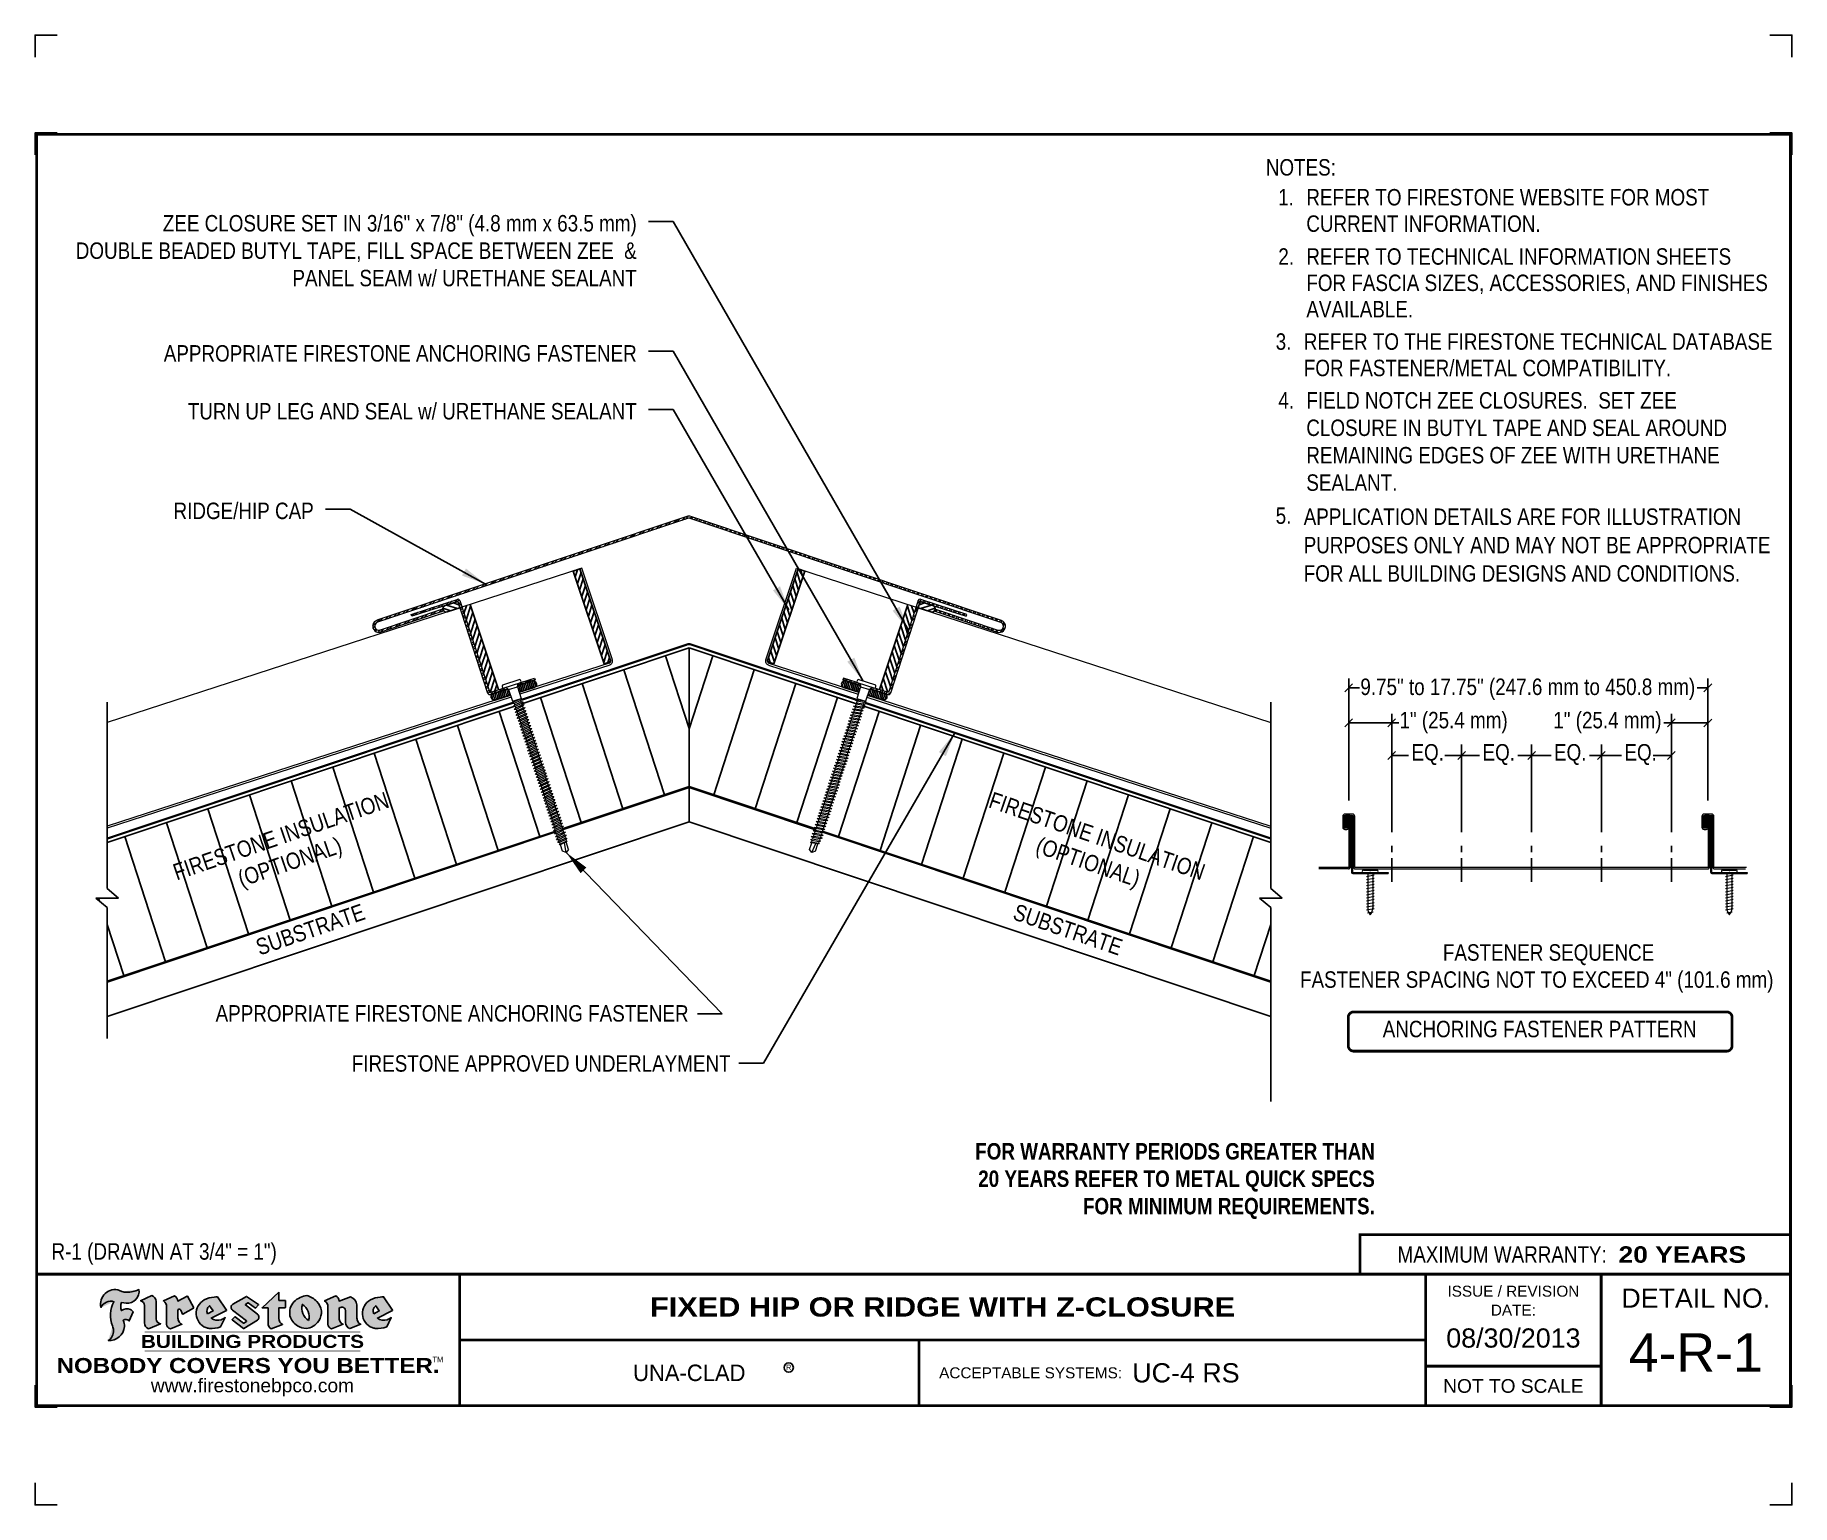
# Model space of a CAD drawing. Header units: inches. Extents: x 0 to 20, y 0 to 16.8.
import ezdxf
from ezdxf.enums import TextEntityAlignment as Align

# ---------------------------------------------------------------- set-up
doc = ezdxf.new("R2010")
doc.units = ezdxf.units.IN
doc.header["$MEASUREMENT"] = 0
doc.linetypes.add('HIDDEN', pattern=[0.375, 0.25, -0.125])
doc.layers.get('0').update_dxf_attribs({"linetype": 'CONTINUOUS'})
doc.layers.get('DEFPOINTS').update_dxf_attribs({"linetype": 'CONTINUOUS'})
doc.layers.add('FSBP-ACCESSORY-FIRESTONE', color=7, linetype='CONTINUOUS', lineweight=9)
doc.layers.add('FSBP-TRIMS', color=7, linetype='CONTINUOUS', lineweight=9)
for name, color, linetype in [('FSBP-ANNO-NOTE', 7, 'CONTINUOUS'), ('FSBP-INSULATION', 7, 'CONTINUOUS'), ('FSBP-MEMBRANE', 7, 'CONTINUOUS'), ('FSBP-SEALANTS', 1, 'CONTINUOUS'), ('FSBP-SUBSTRATE-GENERIC', 9, 'CONTINUOUS'), ('FSBP-TTLB', 7, 'CONTINUOUS'), ('FSBP-TTLB-BORDER', 7, 'CONTINUOUS'), ('FSBP-TTLB-TEXT', 7, 'CONTINUOUS'), ('FSBP-WALL-CURB', 9, 'CONTINUOUS')]:
    doc.layers.add(name, color=color, linetype=linetype)
doc.styles.add('ARIAL', font='arial.ttf')
doc.styles.add('ARIAL_BOLD', font='')
doc.styles.add('ARIAL_NAR', font='ARIALN.TTF')
doc.styles.add('BANKGOTHIC', font='bgothm.ttf')
doc.styles.add('FSBP_ARIAL_NAR', font='ARIALN.TTF')
doc.styles.add('TXT', font='simplex.shx')
doc.styles.get('ARIAL_BOLD').set_extended_font_data('Arial Black')
doc.dimstyles.new('STANDARD$7', dxfattribs={"dimscale": 1.5, "dimtxt": 0.2, "dimasz": 0.1, "dimexe": 0.1, "dimexo": 0.125, "dimgap": 0.09, "dimtad": 0, "dimdec": 3, "dimzin": 4, "dimdsep": 46, "dimtxsty": 'TXT', "dimcen": 0.09, "dimadec": 0, "dimazin": 0, "dimtfac": 1, "dimtdec": 3, "dimtofl": 0, "dimtmove": 2, "dimatfit": 3, "dimfxl": 0, "dimtolj": 1, "dimtzin": 4, "dimarcsym": 0})
pattern_1 = [(72, (14.067654, 2.31166), (0.04458077, -0.01448517), [])]
pattern_2 = [(108, (0.84457, 2.31166), (-0.04458077, -0.01448517), [])]
pattern_3 = [(45, (-0.18238, 0), (-0.03314563, 0.03314563), []), (45, (-0.18238, 0.023438), (-0.03314563, 0.03314563), [])]

msp = doc.modelspace()

# ---------------------------------------------------------------- texts
at = {"layer": 'DEFPOINTS', "style": 'FSBP_ARIAL_NAR'}
msp.add_text('R-1 (DRAWN AT 3/4" = 1")', height=0.1875, dxfattribs=at).set_placement((0.187, 2.89), align=Align.MIDDLE_LEFT)
at = {"layer": 'FSBP-ANNO-NOTE', "style": 'FSBP_ARIAL_NAR'}
for s, p in [('NOTES:', (14.033, 15.254)), ('REFER TO FIRESTONE WEBSITE FOR MOST', (14.495, 14.913)), ('CURRENT INFORMATION.', (14.495, 14.612)), ('REFER TO TECHNICAL INFORMATION SHEETS', (14.495, 14.237)), ('FOR FASCIA SIZES, ACCESSORIES, AND FINISHES', (14.495, 13.937)), ('AVAILABLE.', (14.495, 13.636)), ('REFER TO THE FIRESTONE TECHNICAL DATABASE', (14.466, 13.267)), ('FOR FASTENER/METAL COMPATIBILITY.', (14.466, 12.966))]:
    msp.add_text(s, height=0.1875, dxfattribs=at).set_placement(p, align=Align.MIDDLE_LEFT)
for s, p in [('1.', (14.263, 14.913)), ('2.', (14.265, 14.237)), ('3.', (14.235, 13.267)), ('4.', (14.265, 12.597)), ('5.', (14.235, 11.282))]:
    msp.add_text(s, height=0.1875, dxfattribs=at).set_placement(p, align=Align.MIDDLE_CENTER)
for s, p in [('9.75" to 17.75" (247.6 mm to 450.8 mm)', (15.111, 9.236)), ('1" (25.4 mm)', (15.557, 8.856)), ('1" (25.4 mm)', (17.311, 8.856)), ('EQ.', (15.694, 8.489)), ('EQ.', (16.504, 8.489)), ('EQ.', (17.319, 8.489)), ('EQ.', (18.122, 8.489)), ('FASTENER SEQUENCE', (16.052, 6.206)), ('FASTENER SPACING NOT TO EXCEED 4" (101.6 mm)', (14.423, 5.897)), ('ANCHORING FASTENER PATTERN', (15.366, 5.333))]:
    msp.add_text(s, height=0.1875, dxfattribs=at).set_placement(p)
for rotation, p in [(19, (3.138, 6.562)), (341, (11.776, 6.561))]:
    msp.add_text('SUBSTRATE', height=0.1875, rotation=rotation, dxfattribs=at).set_placement(p, align=Align.MIDDLE_CENTER)
at = {"layer": 'FSBP-ANNO-NOTE', "char_height": 0.1875, "attachment_point": 3, "style": 'FSBP_ARIAL_NAR'}
for s, insert in [('ZEE CLOSURE SET IN 3/16" x 7/8" (4.8 mm x 63.5 mm) \\PDOUBLE BEADED BUTYL TAPE, FILL SPACE BETWEEN ZEE  & \\PPANEL SEAM w/ URETHANE SEALANT', (6.86, 14.71)), ('APPROPRIATE FIRESTONE ANCHORING FASTENER', (6.86, 13.226)), ('TURN UP LEG AND SEAL w/ URETHANE SEALANT', (6.86, 12.566)), ('RIDGE/HIP CAP', (3.177, 11.43)), ('APPROPRIATE FIRESTONE ANCHORING FASTENER', (7.451, 5.699)), ('FIRESTONE APPROVED UNDERLAYMENT', (7.93, 5.128)), ('{\\fArial Narrow|b1|i0|c0|p34;FOR WARRANTY PERIODS GREATER THAN\\P20 YEARS REFER TO METAL QUICK SPECS\\PFOR MINIMUM REQUIREMENTS.}', (15.276, 4.126))]:
    msp.add_mtext(s, dxfattribs=dict(at, insert=insert))
at = {"layer": 'FSBP-ANNO-NOTE', "insert": (14.495, 12.69), "char_height": 0.1875, "width": 5.18887, "attachment_point": 1, "style": 'FSBP_ARIAL_NAR'}
msp.add_mtext('FIELD NOTCH ZEE CLOSURES.  SET ZEE CLOSURE IN BUTYL TAPE AND SEAL AROUND REMAINING EDGES OF ZEE WITH URETHANE SEALANT.', dxfattribs=at)
at = {"layer": 'FSBP-ANNO-NOTE', "char_height": 0.1875, "width": 2.80969, "attachment_point": 2, "style": 'FSBP_ARIAL_NAR'}
for insert, rotation in [((2.772, 7.717), 19), ((12.14, 7.717), 341)]:
    msp.add_mtext('FIRESTONE INSULATION (OPTIONAL)', dxfattribs=dict(at, insert=insert, rotation=rotation))
at = {"layer": 'FSBP-TRIMS', "style": 'FSBP_ARIAL_NAR'}
for s, p in [('APPLICATION DETAILS ARE FOR ILLUSTRATION', (14.465, 11.176)), ('PURPOSES ONLY AND MAY NOT BE APPROPRIATE', (14.465, 10.852)), ('FOR ALL BUILDING DESIGNS AND CONDITIONS.', (14.465, 10.529))]:
    msp.add_text(s, height=0.1875, dxfattribs=at).set_placement(p)

# ---------------------------------------------------------------- blocks, each defined once
blk = doc.blocks.new('A$C486F1324')
at = {"layer": 'FSBP-TTLB-TEXT'}
h = blk.add_hatch(color=1, dxfattribs=at)
edge = h.paths.add_edge_path()
edge.add_arc((1.053, 2.433), 0.132, 264.041, 370.3106)
edge.add_arc((1.043, 2.752), 0.327, 270.0506, 295.2346, ccw=False)
edge.add_arc((1.038, 2.564), 0.139, 249.3281, 272.0749, ccw=False)
edge.add_line((0.989, 2.434), (0.963, 2.446))
edge.add_arc((0.91, 2.291), 0.163, 70.8459, 194.3325)
edge.add_arc((0.86, 2.205), 0.118, 70.9695, 156.9641, ccw=False)
edge.add_arc((1.169, 2.162), 0.311, 150.3231, 203.2084)
edge.add_arc((0.772, 1.99), 0.122, 0.8849, 24.3467, ccw=False)
edge.add_arc((0.765, 1.983), 0.129, -58.3666, 3.6217, ccw=False)
edge.add_arc((0.841, 2.052), 0.178, 267.2205, 354.1382)
edge.add_arc((0.806, 2.03), 0.213, 0.9996, 21.005)
edge.add_arc((1.034, 2.064), 0.0514, 40.8212, 125.5273, ccw=False)
edge.add_line((1.073, 2.098), (1.118, 2.2))
edge.add_arc((1.056, 2.161), 0.0733, 32.3168, 66.3148)
edge.add_arc((1.048, 2.125), 0.11, 69.8179, 125.2547)
edge.add_arc((1.143, 2.262), 0.166, 164.157, 196.5811, ccw=False)
edge.add_line((0.984, 2.307), (1.039, 2.301))
h = blk.add_hatch(color=1, dxfattribs=at)
edge = h.paths.add_edge_path()
edge.add_line((2.779, 2.424), (2.779, 2.334))
edge.add_arc((2.781, 2.334), 0.00231, 180, 270)
edge.add_line((2.781, 2.332), (2.851, 2.332))
edge.add_arc((2.851, 2.329), 0.00231, 0, 90, ccw=False)
edge.add_line((2.853, 2.329), (2.853, 2.252))
edge.add_arc((2.851, 2.252), 0.00231, 270, 360, ccw=False)
edge.add_line((2.851, 2.249), (2.781, 2.249))
edge.add_arc((2.781, 2.247), 0.00231, 90, 180)
edge.add_line((2.779, 2.247), (2.779, 2.127))
edge.add_arc((2.852, 2.124), 0.0734, 177.0803, 245.325)
edge.add_line((2.822, 2.057), (2.69, 2.008))
edge.add_arc((2.724, 2.067), 0.0675, 177.0345, 239.6926, ccw=False)
edge.add_line((2.657, 2.07), (2.657, 2.247))
edge.add_arc((2.654, 2.247), 0.00231, 360, 450)
edge.add_line((2.654, 2.249), (2.588, 2.249))
edge.add_line((2.588, 2.249), (2.779, 2.424))
h = blk.add_hatch(color=1, dxfattribs=at)
edge = h.paths.add_edge_path()
edge.add_line((1.291, 2.008), (1.431, 2.065))
edge.add_arc((1.437, 2.122), 0.0573, 181.9718, 264.3185, ccw=False)
edge.add_line((1.379, 2.12), (1.379, 2.321))
edge.add_arc((1.31, 2.32), 0.0691, 0.0934, 72.4283)
edge.add_line((1.331, 2.386), (1.202, 2.328))
edge.add_arc((1.191, 2.272), 0.0573, -0.0174, 78.3221, ccw=False)
edge.add_line((1.248, 2.272), (1.248, 2.076))
edge.add_arc((1.321, 2.075), 0.0731, 179.4272, 245.3846)
h = blk.add_hatch(color=1, dxfattribs=at)
edge = h.paths.add_edge_path()
edge.add_line((1.808, 2.247), (1.738, 2.379))
edge.add_arc((1.736, 2.378), 0.00231, 27.872, 117.3767)
edge.add_line((1.735, 2.38), (1.626, 2.324))
edge.add_arc((1.563, 2.325), 0.0636, 359.1658, 425.8794)
edge.add_line((1.589, 2.383), (1.463, 2.326))
edge.add_arc((1.423, 2.26), 0.076, -3.4414, 59.0799, ccw=False)
edge.add_line((1.499, 2.256), (1.499, 2.058))
edge.add_arc((1.556, 2.063), 0.057, 184.1557, 255.3066)
edge.add_line((1.542, 2.007), (1.673, 2.06))
edge.add_arc((1.704, 2.129), 0.0752, 207.5161, 245.6492, ccw=False)
edge.add_arc((1.737, 2.139), 0.109, 179.4823, 204.5538, ccw=False)
edge.add_line((1.627, 2.14), (1.627, 2.218))
edge.add_arc((1.644, 2.217), 0.0169, 28.3562, 174.855, ccw=False)
edge.add_arc((1.643, 2.211), 0.0211, 22.2169, 40.1021, ccw=False)
edge.add_line((1.663, 2.219), (1.682, 2.176))
edge.add_arc((1.684, 2.177), 0.00231, 204.5451, 299.6324)
edge.add_line((1.686, 2.175), (1.807, 2.244))
edge.add_line((1.807, 2.244), (1.808, 2.247))
h = blk.add_hatch(color=1, dxfattribs=at)
h.paths.add_polyline_path([(2.079, 2.373, 0.025243), (2.041, 2.37, 0.121361), (1.917, 2.33, 0.615167), (1.948, 2.021, 0.053068), (1.984, 2.013, 0.115093), (2.115, 2.031), (2.167, 2.136, -0.087554), (2.12, 2.112, -0.265592), (2.008, 2.13), (2.181, 2.217, 0.451895), (2.182, 2.22)])
h.paths.add_polyline_path([(2.03, 2.212), (1.967, 2.179, -0.372053), (1.989, 2.27)], flags=16)
h = blk.add_hatch(color=1, dxfattribs=at)
edge = h.paths.add_edge_path()
edge.add_arc((2.276, 2.253), 0.0415, 123.2081, 232.2027, ccw=False)
edge.add_line((2.253, 2.288), (2.409, 2.377))
edge.add_arc((2.41, 2.375), 0.00231, 55.6464, 119.6543, ccw=False)
edge.add_line((2.412, 2.377), (2.547, 2.284))
edge.add_arc((2.546, 2.282), 0.00231, -42.7311, 54.4661, ccw=False)
edge.add_line((2.548, 2.28), (2.514, 2.244))
edge.add_arc((2.512, 2.245), 0.00231, 233.7527, 317.2689, ccw=False)
edge.add_line((2.511, 2.244), (2.429, 2.303))
edge.add_arc((2.428, 2.301), 0.00231, 53.7527, 124.4136)
edge.add_line((2.427, 2.303), (2.399, 2.284))
edge.add_arc((2.4, 2.282), 0.00231, 124.4136, 231.8459)
edge.add_line((2.398, 2.28), (2.536, 2.173))
edge.add_arc((2.51, 2.14), 0.0415, -55.2123, 51.8459, ccw=False)
edge.add_line((2.534, 2.106), (2.38, 2.013))
edge.add_arc((2.379, 2.015), 0.00231, 233.2956, 301.2087, ccw=False)
edge.add_line((2.377, 2.013), (2.247, 2.11))
edge.add_arc((2.248, 2.112), 0.00231, 135.5134, 233.218, ccw=False)
edge.add_line((2.247, 2.114), (2.278, 2.146))
edge.add_arc((2.28, 2.145), 0.00231, 53.0353, 135.5134, ccw=False)
edge.add_line((2.281, 2.146), (2.377, 2.074))
edge.add_arc((2.379, 2.076), 0.00231, 233.0353, 302.2363)
edge.add_line((2.38, 2.074), (2.41, 2.093))
edge.add_arc((2.409, 2.095), 0.00231, 302.2363, 412.2027)
edge.add_line((2.41, 2.097), (2.251, 2.22))
h = blk.add_hatch(color=1, dxfattribs=at)
edge = h.paths.add_edge_path(flags=16)
edge.add_arc((2.956, 2.146), 0.168, 344.5559, 417.014)
edge.add_arc((3.21, 2.242), 0.168, 164.5559, 237.014)
edge = h.paths.add_edge_path()
edge.add_arc((3.085, 2.191), 0.183, 136.0915, 191.2134)
edge.add_arc((3.081, 2.199), 0.18, 194.0167, 240.6664)
edge.add_arc((3.114, 2.246), 0.238, 239.2975, 264.289)
edge.add_arc((3.064, 2.212), 0.204, 277.1987, 326.5036)
edge.add_arc((3.093, 2.197), 0.171, 325.3769, 406.3828)
edge.add_arc((3.027, 2.141), 0.257, 44.2846, 73.829)
edge.add_arc((3.133, 2.132), 0.258, 97.5029, 134.1039)
h = blk.add_hatch(color=1, dxfattribs=at)
edge = h.paths.add_edge_path()
edge.add_line((3.338, 2.059), (3.338, 2.256))
edge.add_arc((3.262, 2.26), 0.076, 356.5586, 419.0799)
edge.add_line((3.301, 2.326), (3.428, 2.383))
edge.add_arc((3.402, 2.325), 0.0636, 0.3963, 65.8794, ccw=False)
edge.add_line((3.465, 2.325), (3.596, 2.371))
edge.add_arc((3.571, 2.278), 0.0969, 2.367, 75.1862, ccw=False)
edge.add_line((3.668, 2.282), (3.668, 2.142))
edge.add_arc((3.778, 2.139), 0.109, 178.3666, 204.5538)
edge.add_arc((3.745, 2.129), 0.0752, 207.5161, 245.2241)
edge.add_line((3.713, 2.06), (3.588, 2.01))
edge.add_arc((3.611, 2.078), 0.0718, 180.3329, 251.5102, ccw=False)
edge.add_line((3.539, 2.078), (3.539, 2.216))
edge.add_arc((3.502, 2.216), 0.0373, 359.3451, 449.05)
edge.add_arc((3.498, 2.189), 0.0645, 86.294, 119.8211)
edge.add_line((3.466, 2.245), (3.466, 2.14))
edge.add_arc((3.576, 2.139), 0.109, 179.4823, 204.5538)
edge.add_arc((3.543, 2.129), 0.0752, 207.5161, 245.6492)
edge.add_line((3.512, 2.06), (3.381, 2.007))
edge.add_arc((3.395, 2.063), 0.0569, 183.9299, 255.3185, ccw=False)
h = blk.add_hatch(color=1, dxfattribs=at)
h.paths.add_polyline_path([(3.973, 2.373, 0.025243), (3.935, 2.37, 0.108564), (3.824, 2.337, 0.64259), (3.843, 2.021, 0.053068), (3.878, 2.013, 0.115093), (4.009, 2.031), (4.061, 2.136, -0.087554), (4.014, 2.112, -0.265592), (3.903, 2.13), (4.075, 2.217, 0.451895), (4.076, 2.22)])
h.paths.add_polyline_path([(3.924, 2.212), (3.861, 2.179, -0.372053), (3.883, 2.27)], flags=16)
blk.add_circle((8.593, 1.566), 0.0527)
at = {"layer": 'DEFPOINTS', "linetype": 'Continuous', "ltscale": 1.75}
for points in [[(0, 16.512), (0, 16.762), (0.25, 16.762)], [(20.031, 16.512), (20.031, 16.762), (19.781, 16.762)], [(0, 0.25), (0, 0), (0.25, 0)], [(20.031, 0.25), (20.031, 0), (19.781, 0)]]:
    blk.add_lwpolyline(points, dxfattribs=at)
at = {"layer": 'DEFPOINTS', "color": 1}
for points in [[(0.25, 15.646), (0, 15.646), (0, 15.396)], [(20.031, 15.396), (20.031, 15.646), (19.781, 15.646)], [(0.25, 1.115), (0, 1.115), (0, 1.365)], [(20.031, 1.365), (20.031, 1.115), (19.781, 1.115)]]:
    blk.add_lwpolyline(points, dxfattribs=at)
at = {"layer": 'FSBP-TTLB', "const_width": 0.0312}
blk.add_lwpolyline([(15.106, 2.631), (20.016, 2.631), (20.016, 3.082), (15.106, 3.082)], close=True, dxfattribs=at)
for points in [[(0.016, 2.631), (0.016, 1.131), (20.016, 1.131), (20.016, 2.631), (0.016, 2.631)], [(4.841, 2.631), (4.841, 1.881)], [(15.856, 2.631), (15.856, 1.131)], [(17.857, 2.631), (17.857, 1.131)], [(20.016, 2.631), (20.016, 1.131)], [(4.841, 1.881), (15.856, 1.881)], [(4.841, 1.881), (4.841, 1.131)], [(15.856, 1.582), (17.857, 1.582)]]:
    blk.add_lwpolyline(points, dxfattribs=at)
at = {"layer": 'FSBP-TTLB-BORDER', "const_width": 0.0312}
blk.add_lwpolyline([(20.016, 2.631), (20.016, 15.631), (0.016, 15.631), (0.016, 2.631)], dxfattribs=at)
at = {"layer": 'FSBP-TTLB-TEXT', "color": 1}
blk.add_line((0.751, 2.251), (0.751, 2.251), dxfattribs=at)
for points in [[(1.039, 2.301, 0.500051), (1.183, 2.456, -0.11033), (1.043, 2.425, -0.099579), (0.989, 2.434), (0.963, 2.446, 0.597816), (0.751, 2.251, -0.393883), (0.899, 2.316, 0.234941), (0.883, 2.04, -0.10273), (0.894, 1.991, -0.277269), (0.833, 1.873, 0.398543), (1.019, 2.033, 0.087512), (1.005, 2.106, -0.387403), (1.073, 2.098), (1.118, 2.2, 0.149442), (1.086, 2.228, 0.24672), (0.984, 2.215, -0.142429), (0.984, 2.307), (1.039, 2.301)], [(2.779, 2.424), (2.779, 2.334, 0.414214), (2.781, 2.332), (2.851, 2.332, -0.414214), (2.853, 2.329), (2.853, 2.252, -0.414214), (2.851, 2.249), (2.781, 2.249, 0.414214), (2.779, 2.247), (2.779, 2.127, 0.306899), (2.822, 2.057), (2.69, 2.008, -0.280419), (2.657, 2.07), (2.657, 2.247, 0.414214), (2.654, 2.249), (2.588, 2.249), (2.779, 2.424)], [(2.182, 2.22), (2.079, 2.373, 0.025243), (2.041, 2.37, 0.108564), (1.929, 2.337, 0.64259), (1.948, 2.021, 0.053068), (1.984, 2.013, 0.115093), (2.115, 2.031), (2.167, 2.136, -0.087554), (2.12, 2.112, -0.265592), (2.008, 2.13), (2.181, 2.217)], [(4.076, 2.22), (3.973, 2.373, 0.025243), (3.935, 2.37, 0.108564), (3.824, 2.337, 0.64259), (3.843, 2.021, 0.053068), (3.878, 2.013, 0.115093), (4.009, 2.031), (4.061, 2.136, -0.087554), (4.014, 2.112, -0.265592), (3.903, 2.13), (4.075, 2.217)], [(4.075, 2.217, 0.451895), (4.076, 2.22, 0.451895)]]:
    blk.add_lwpolyline(points, format="xyb", dxfattribs=at)
for points in [[(1.291, 2.008), (1.431, 2.065, -0.37561), (1.379, 2.12), (1.379, 2.321, 0.326536), (1.331, 2.386), (1.202, 2.328, -0.355786), (1.248, 2.272), (1.248, 2.076, 0.296011)], [(1.808, 2.247), (1.738, 2.379, 0.411684), (1.735, 2.38), (1.626, 2.324, 0.299603), (1.589, 2.383), (1.463, 2.326, -0.279776), (1.499, 2.256), (1.499, 2.058, 0.320829), (1.542, 2.007), (1.673, 2.06, -0.16794), (1.637, 2.094, -0.109833), (1.627, 2.14), (1.627, 2.218, -0.743335), (1.659, 2.225, -0.078198), (1.663, 2.219), (1.682, 2.176, 0.440465), (1.686, 2.175), (1.807, 2.244)], [(1.967, 2.179), (2.03, 2.212), (1.989, 2.27, 0.372053)], [(2.251, 2.22, -0.515004), (2.253, 2.288), (2.409, 2.377, -0.286782), (2.412, 2.377), (2.547, 2.284, -0.451503), (2.548, 2.28), (2.514, 2.244, -0.381444), (2.511, 2.244), (2.429, 2.303, 0.318472), (2.427, 2.303), (2.399, 2.284, 0.506409), (2.398, 2.28), (2.536, 2.173, -0.50436), (2.534, 2.106), (2.38, 2.013, -0.305316), (2.377, 2.013), (2.247, 2.11, -0.45417), (2.247, 2.114), (2.278, 2.146, -0.376264), (2.281, 2.146), (2.377, 2.074, 0.31147), (2.38, 2.074), (2.41, 2.093, 0.520381), (2.41, 2.097)], [(2.953, 2.318, 0.245263), (2.906, 2.155, 0.206406), (2.992, 2.042, 0.10948), (3.09, 2.01, 0.218515), (3.234, 2.099, 0.368949), (3.212, 2.321, 0.129631), (3.099, 2.388, 0.161074)], [(3.118, 2.101, 0.327131), (3.048, 2.287, 0.327131)], [(3.338, 2.059), (3.338, 2.256, 0.279776), (3.301, 2.326), (3.428, 2.383, -0.293762), (3.465, 2.325), (3.596, 2.371, -0.328876), (3.668, 2.282), (3.668, 2.142, 0.114763), (3.678, 2.094, 0.166033), (3.713, 2.06), (3.588, 2.01, -0.320956), (3.539, 2.078), (3.539, 2.216, 0.412706), (3.503, 2.253, 0.147342), (3.466, 2.245), (3.466, 2.14, 0.109833), (3.476, 2.094, 0.16794), (3.512, 2.06), (3.381, 2.007, -0.321973), (3.338, 2.059, 29.147628)], [(3.861, 2.179), (3.924, 2.212), (3.883, 2.27, 0.372053)]]:
    blk.add_lwpolyline(points, format="xyb", close=True, dxfattribs=at)
at = {"layer": 'FSBP-TTLB-TEXT'}
for points, const_width in [([(1.25, 1.972), (3.707, 1.972)], 0.00781), ([(10.077, 1.881), (10.077, 1.131)], 0.0312), ([(1.25, 1.755), (3.707, 1.755)], 0.00781)]:
    blk.add_lwpolyline(points, dxfattribs=dict(at, const_width=const_width))
at = {"layer": 'FSBP-TTLB-TEXT', "color": 1}
for centre, start, end in [((1.806, 2.246), 299.6324, 27.872), ((2.18, 2.219), 296.7305, 34.0023)]:
    blk.add_arc(centre, 0.00231, start, end, dxfattribs=at)
at = {"layer": 'FSBP-TTLB-TEXT', "style": 'ARIAL_NAR'}
blk.add_text('MAXIMUM WARRANTY:', height=0.1875, dxfattribs=at).set_placement((17.921, 2.856), align=Align.MIDDLE_RIGHT)
at = {"layer": 'FSBP-TTLB-TEXT'}
for s, height, style, p in [('ISSUE / REVISION', 0.125, 'ARIAL', (16.856, 2.437)), ('DETAIL NO.', 0.2188, 'ARIAL', (18.936, 2.358)), ('DATE:', 0.125, 'ARIAL', (16.856, 2.221)), ('www.firestonebpco.com', 0.15625, 'ARIAL', (2.478, 1.362)), ('UNA-CLAD', 0.1875, 'BANKGOTHIC', (7.459, 1.506)), ('R', 0.0625, 'BANKGOTHIC', (8.592, 1.568)), ('NOT TO SCALE', 0.15625, 'ARIAL', (16.856, 1.356))]:
    blk.add_text(s, height=height, dxfattribs=dict(at, style=style)).set_placement(p, align=Align.MIDDLE_CENTER)
at = {"layer": 'FSBP-TTLB-TEXT', "lineweight": 18, "style": 'ARIAL_BOLD'}
blk.add_text('BUILDING PRODUCTS', height=0.14844, dxfattribs=at).set_placement((2.478, 1.864), align=Align.MIDDLE_CENTER)
at = {"layer": 'FSBP-TTLB-TEXT', "color": 1}
for s, height, style, p in [('NOBODY COVERS YOU BETTER.', 0.17188, 'ARIAL_BOLD', (2.428, 1.589)), ('TM', 0.0625, 'BANKGOTHIC', (4.592, 1.658))]:
    blk.add_text(s, height=height, dxfattribs=dict(at, style=style)).set_placement(p, align=Align.MIDDLE_CENTER)
at = {"layer": 'FSBP-TTLB-TEXT', "style": 'ARIAL'}
blk.add_text('ACCEPTABLE SYSTEMS:', height=0.125, dxfattribs=at).set_placement((10.308, 1.506), align=Align.MIDDLE_LEFT)
at = {"layer": 'FSBP-TTLB-TEXT'}
for tag, height, style, p in [('MAXIMUM_WARRANTY', 0.188, 'ARIAL_BOLD', (18.055, 2.855)), ('ACCPT_SYSTEMS', 0.219, 'ARIAL', (12.51, 1.506))]:
    blk.add_attdef(tag, text='', height=height, dxfattribs=dict(at, style=style)).set_placement(p, align=Align.MIDDLE_LEFT)
for tag, height, style, p in [('DETAIL_DESCP_LINE_1', 0.219, 'ARIAL_BOLD', (10.347, 2.257)), ('ISSUE_REV_DATE', 0.219, 'ARIAL', (16.856, 1.903)), ('DETAIL_NUMBER', 0.438, 'ARIAL', (18.935, 1.738))]:
    blk.add_attdef(tag, text='', height=height, dxfattribs=dict(at, style=style)).set_placement(p, align=Align.MIDDLE_CENTER)

# ---------------------------------------------------------------- hatches: boundary and pattern name
at = {"layer": 'FSBP-ACCESSORY-FIRESTONE'}
for points in [[(15.01, 7.216, 0.414214), (15.025, 7.201), (15.062, 7.201), (15.062, 7.211), (15.02, 7.211), (15.02, 7.279), (15.01, 7.279)], [(19.105, 7.216, 0.414214), (19.12, 7.201), (19.157, 7.201), (19.157, 7.211), (19.115, 7.211), (19.115, 7.279), (19.105, 7.279)]]:
    msp.add_hatch(color=256, dxfattribs=at).paths.add_polyline_path(points)
at = {"layer": 'FSBP-INSULATION'}
h = msp.add_hatch(dxfattribs=at)
h.set_pattern_fill('ANSI31', color=256, scale=4, angle=63, style=0)
h.set_pattern_definition([(108, (-0.1824, 0), (-0.475528, -0.154508), [])])
h.paths.add_polyline_path([(5.009, 7.373), (5.004, 7.388), (4.979, 7.393), (4.998, 7.405), (4.993, 7.422), (4.968, 7.426), (4.987, 7.439), (4.982, 7.455), (4.957, 7.46), (4.976, 7.472), (4.971, 7.489), (4.946, 7.494), (4.965, 7.506), (4.96, 7.523), (4.935, 7.528), (4.954, 7.54), (4.949, 7.557), (4.924, 7.561), (4.944, 7.574), (4.938, 7.591), (4.913, 7.595), (4.933, 7.607), (4.927, 7.624), (4.902, 7.629), (4.922, 7.641), (4.916, 7.658), (4.891, 7.663), (4.911, 7.675), (4.905, 7.692), (4.88, 7.697), (4.9, 7.709), (4.894, 7.726), (4.87, 7.73), (4.889, 7.743), (4.883, 7.759), (4.859, 7.764), (4.878, 7.776), (4.872, 7.793), (4.848, 7.798), (4.867, 7.81), (4.861, 7.827), (4.837, 7.832), (4.856, 7.844), (4.85, 7.861), (4.826, 7.865), (4.845, 7.878), (4.839, 7.895), (4.815, 7.899), (4.834, 7.911), (4.828, 7.928), (4.804, 7.933), (4.823, 7.945), (4.817, 7.962), (4.793, 7.967), (4.812, 7.979), (4.806, 7.996), (4.782, 8.001), (4.801, 8.013), (4.795, 8.03), (4.771, 8.034), (4.79, 8.047), (4.784, 8.063), (4.76, 8.068), (4.779, 8.08), (4.773, 8.097), (4.749, 8.102), (4.768, 8.114), (4.762, 8.131), (4.738, 8.136), (4.757, 8.148), (4.751, 8.165), (4.727, 8.169), (4.746, 8.182), (4.74, 8.199), (4.716, 8.203), (4.735, 8.215), (4.73, 8.232), (4.705, 8.237), (4.726, 8.25), (4.72, 8.266), (4.696, 8.271), (4.715, 8.283), (4.709, 8.3), (4.685, 8.305), (4.704, 8.317), (4.698, 8.334), (4.674, 8.339), (4.693, 8.351), (4.687, 8.368), (4.663, 8.372), (4.682, 8.385), (4.676, 8.402), (4.652, 8.406), (4.671, 8.418), (4.665, 8.435), (4.641, 8.44), (4.66, 8.452), (4.655, 8.469), (4.63, 8.474), (4.649, 8.486), (4.644, 8.503), (4.619, 8.507), (4.638, 8.52), (4.633, 8.537), (4.608, 8.541), (4.627, 8.554), (4.622, 8.57), (4.597, 8.575), (4.616, 8.587), (4.611, 8.604), (4.586, 8.609), (4.605, 8.621), (4.6, 8.638), (4.575, 8.643), (4.594, 8.655), (4.589, 8.672), (4.564, 8.676), (4.583, 8.689), (4.578, 8.705), (4.553, 8.71), (4.572, 8.722), (4.567, 8.739), (4.542, 8.744), (4.561, 8.756), (4.556, 8.773), (4.531, 8.778), (4.55, 8.79), (4.547, 8.801), (0.822, 7.554), (0.822, 7.029), (0.952, 6.921), (0.721, 6.921), (0.712, 6.904), (0.822, 6.814), (0.822, 5.972)])
h.paths.add_polyline_path([(7.456, 8.192), (7.456, 9.774), (4.642, 8.832), (4.624, 8.821), (4.629, 8.804), (4.654, 8.799), (4.634, 8.787), (4.64, 8.77), (4.665, 8.765), (4.645, 8.753), (4.651, 8.736), (4.676, 8.731), (4.656, 8.719), (4.662, 8.702), (4.687, 8.698), (4.667, 8.685), (4.673, 8.669), (4.697, 8.664), (4.678, 8.652), (4.684, 8.635), (4.708, 8.63), (4.689, 8.618), (4.695, 8.601), (4.719, 8.596), (4.7, 8.584), (4.706, 8.567), (4.73, 8.563), (4.711, 8.55), (4.717, 8.533), (4.741, 8.529), (4.722, 8.517), (4.728, 8.5), (4.752, 8.495), (4.733, 8.483), (4.739, 8.466), (4.763, 8.461), (4.744, 8.449), (4.75, 8.432), (4.774, 8.427), (4.755, 8.415), (4.761, 8.398), (4.785, 8.394), (4.766, 8.381), (4.772, 8.365), (4.796, 8.36), (4.777, 8.348), (4.783, 8.331), (4.807, 8.326), (4.788, 8.314), (4.794, 8.297), (4.818, 8.292), (4.799, 8.28), (4.805, 8.263), (4.827, 8.258), (4.808, 8.246), (4.814, 8.229), (4.838, 8.224), (4.819, 8.212), (4.825, 8.195), (4.849, 8.191), (4.83, 8.178), (4.836, 8.162), (4.86, 8.157), (4.841, 8.145), (4.847, 8.128), (4.871, 8.123), (4.852, 8.111), (4.858, 8.094), (4.882, 8.089), (4.863, 8.077), (4.869, 8.06), (4.893, 8.056), (4.874, 8.043), (4.88, 8.026), (4.904, 8.022), (4.885, 8.01), (4.891, 7.993), (4.915, 7.988), (4.896, 7.976), (4.902, 7.959), (4.926, 7.954), (4.907, 7.942), (4.912, 7.925), (4.937, 7.921), (4.918, 7.908), (4.923, 7.891), (4.948, 7.887), (4.929, 7.874), (4.934, 7.858), (4.959, 7.853), (4.94, 7.841), (4.945, 7.824), (4.97, 7.819), (4.951, 7.807), (4.956, 7.79), (4.981, 7.785), (4.962, 7.773), (4.967, 7.756), (4.992, 7.752), (4.973, 7.739), (4.978, 7.723), (5.003, 7.718), (4.984, 7.706), (4.989, 7.689), (5.014, 7.684), (4.995, 7.672), (5, 7.655), (5.025, 7.65), (5.006, 7.638), (5.011, 7.621), (5.036, 7.617), (5.017, 7.604), (5.022, 7.587), (5.047, 7.583), (5.028, 7.571), (5.033, 7.554), (5.058, 7.549), (5.039, 7.537), (5.044, 7.52), (5.069, 7.515), (5.05, 7.503), (5.055, 7.486), (5.08, 7.481), (5.061, 7.469), (5.066, 7.452), (5.091, 7.448), (5.072, 7.435), (5.077, 7.419), (5.102, 7.414), (5.083, 7.402), (5.084, 7.398)])
h.paths.add_polyline_path([(1.511, 7.332), (4.003, 8.19), (4.216, 7.57), (1.725, 6.712)], flags=24)
h = msp.add_hatch(dxfattribs=at)
h.set_pattern_fill('ANSI31', color=256, scale=4, angle=63, style=0)
h.set_pattern_definition([(72, (15.0946, 0), (0.475528, -0.154508), [])])
h.paths.add_polyline_path([(7.456, 8.192), (7.456, 9.774), (10.27, 8.832), (10.289, 8.821), (10.283, 8.804), (10.259, 8.799), (10.278, 8.787), (10.272, 8.77), (10.248, 8.765), (10.267, 8.753), (10.261, 8.736), (10.237, 8.731), (10.256, 8.719), (10.25, 8.702), (10.226, 8.698), (10.245, 8.685), (10.239, 8.669), (10.215, 8.664), (10.234, 8.652), (10.228, 8.635), (10.204, 8.63), (10.223, 8.618), (10.217, 8.601), (10.193, 8.596), (10.212, 8.584), (10.206, 8.567), (10.182, 8.563), (10.201, 8.55), (10.195, 8.533), (10.171, 8.529), (10.19, 8.517), (10.184, 8.5), (10.16, 8.495), (10.179, 8.483), (10.173, 8.466), (10.149, 8.461), (10.168, 8.449), (10.163, 8.432), (10.138, 8.427), (10.157, 8.415), (10.152, 8.398), (10.127, 8.394), (10.146, 8.381), (10.141, 8.365), (10.116, 8.36), (10.135, 8.348), (10.13, 8.331), (10.105, 8.326), (10.124, 8.314), (10.119, 8.297), (10.094, 8.292), (10.113, 8.28), (10.107, 8.263), (10.085, 8.258), (10.104, 8.246), (10.099, 8.229), (10.074, 8.224), (10.093, 8.212), (10.088, 8.195), (10.063, 8.191), (10.082, 8.178), (10.077, 8.162), (10.052, 8.157), (10.071, 8.145), (10.066, 8.128), (10.041, 8.123), (10.06, 8.111), (10.055, 8.094), (10.03, 8.089), (10.049, 8.077), (10.044, 8.06), (10.019, 8.056), (10.038, 8.043), (10.033, 8.026), (10.008, 8.022), (10.027, 8.01), (10.022, 7.993), (9.997, 7.988), (10.016, 7.976), (10.011, 7.959), (9.986, 7.954), (10.005, 7.942), (10, 7.925), (9.975, 7.921), (9.994, 7.908), (9.989, 7.891), (9.964, 7.887), (9.983, 7.874), (9.978, 7.858), (9.953, 7.853), (9.972, 7.841), (9.967, 7.824), (9.942, 7.819), (9.961, 7.807), (9.956, 7.79), (9.931, 7.785), (9.95, 7.773), (9.945, 7.756), (9.92, 7.752), (9.939, 7.739), (9.934, 7.723), (9.909, 7.718), (9.928, 7.706), (9.923, 7.689), (9.898, 7.684), (9.917, 7.672), (9.912, 7.655), (9.887, 7.65), (9.906, 7.638), (9.901, 7.621), (9.876, 7.617), (9.895, 7.604), (9.89, 7.587), (9.865, 7.583), (9.885, 7.571), (9.879, 7.554), (9.854, 7.549), (9.874, 7.537), (9.868, 7.52), (9.843, 7.515), (9.863, 7.503), (9.857, 7.486), (9.832, 7.481), (9.852, 7.469), (9.846, 7.452), (9.821, 7.448), (9.841, 7.435), (9.835, 7.419), (9.811, 7.414), (9.83, 7.402), (9.829, 7.398)])
h.paths.add_polyline_path([(13.401, 7.332), (10.909, 8.19), (10.696, 7.57), (13.188, 6.712)], flags=24)
h.paths.add_polyline_path([(14.091, 6.814), (13.981, 6.904), (13.99, 6.921), (13.961, 6.921), (14.091, 7.029), (14.091, 7.554), (10.365, 8.801), (10.362, 8.79), (10.381, 8.778), (10.356, 8.773), (10.351, 8.756), (10.37, 8.744), (10.345, 8.739), (10.34, 8.722), (10.359, 8.71), (10.335, 8.705), (10.329, 8.689), (10.348, 8.676), (10.324, 8.672), (10.318, 8.655), (10.337, 8.643), (10.313, 8.638), (10.307, 8.621), (10.326, 8.609), (10.302, 8.604), (10.296, 8.587), (10.315, 8.575), (10.291, 8.57), (10.285, 8.554), (10.304, 8.541), (10.28, 8.537), (10.274, 8.52), (10.293, 8.507), (10.269, 8.503), (10.263, 8.486), (10.282, 8.474), (10.258, 8.469), (10.252, 8.452), (10.271, 8.44), (10.247, 8.435), (10.241, 8.418), (10.26, 8.406), (10.236, 8.402), (10.23, 8.385), (10.249, 8.372), (10.225, 8.368), (10.219, 8.351), (10.238, 8.339), (10.214, 8.334), (10.208, 8.317), (10.227, 8.305), (10.203, 8.3), (10.197, 8.283), (10.216, 8.271), (10.192, 8.266), (10.187, 8.25), (10.207, 8.237), (10.183, 8.232), (10.177, 8.215), (10.196, 8.203), (10.172, 8.199), (10.166, 8.182), (10.185, 8.169), (10.161, 8.165), (10.155, 8.148), (10.174, 8.136), (10.15, 8.131), (10.144, 8.114), (10.163, 8.102), (10.139, 8.097), (10.133, 8.08), (10.152, 8.068), (10.128, 8.063), (10.122, 8.047), (10.141, 8.034), (10.117, 8.03), (10.111, 8.013), (10.131, 8.001), (10.106, 7.996), (10.1, 7.979), (10.12, 7.967), (10.095, 7.962), (10.089, 7.945), (10.109, 7.933), (10.084, 7.928), (10.078, 7.911), (10.098, 7.899), (10.073, 7.895), (10.067, 7.878), (10.087, 7.865), (10.062, 7.861), (10.057, 7.844), (10.076, 7.832), (10.051, 7.827), (10.046, 7.81), (10.065, 7.798), (10.04, 7.793), (10.035, 7.776), (10.054, 7.764), (10.029, 7.759), (10.024, 7.743), (10.043, 7.73), (10.018, 7.726), (10.013, 7.709), (10.032, 7.697), (10.007, 7.692), (10.002, 7.675), (10.021, 7.663), (9.996, 7.658), (9.991, 7.641), (10.01, 7.629), (9.985, 7.624), (9.98, 7.607), (9.999, 7.595), (9.974, 7.591), (9.969, 7.574), (9.988, 7.561), (9.963, 7.557), (9.958, 7.54), (9.977, 7.528), (9.952, 7.523), (9.947, 7.506), (9.966, 7.494), (9.941, 7.489), (9.936, 7.472), (9.955, 7.46), (9.93, 7.455), (9.925, 7.439), (9.944, 7.426), (9.919, 7.422), (9.914, 7.405), (9.933, 7.393), (9.908, 7.388), (9.904, 7.373), (14.091, 5.972)])
at = {"layer": 'FSBP-SEALANTS'}
h = msp.add_hatch(dxfattribs=at)
h.set_pattern_fill('ANSI31', color=256, scale=0.375, angle=63, style=0)
h.set_pattern_definition(pattern_1)
h.paths.add_polyline_path([(6.136, 10.649), (6.211, 10.674), (6.56, 9.63, -0.12976), (6.561, 9.618), (6.489, 9.593)])
h = msp.add_hatch(dxfattribs=at)
h.set_pattern_fill('ANSI31', color=256, scale=0.375, angle=63, style=0)
h.set_pattern_definition(pattern_2)
h.paths.add_polyline_path([(8.776, 10.649), (8.701, 10.674), (8.352, 9.63, 0.12976), (8.351, 9.618), (8.423, 9.593)])
h = msp.add_hatch(dxfattribs=at)
h.set_pattern_fill('ANSI31', color=256, scale=0.375, angle=153, style=0)
h.set_pattern_definition([(342, (12.98143, 1.949923), (-0.01448517, -0.04458077), [])])
h.paths.add_polyline_path([(4.676, 10.257), (4.82, 10.304), (4.844, 10.23), (4.7, 10.183, -1)])
h = msp.add_hatch(dxfattribs=at)
h.set_pattern_fill('ANSI31', color=256, scale=0.375, angle=63, style=0)
h.set_pattern_definition(pattern_1)
h.paths.add_polyline_path([(4.866, 10.237), (4.96, 10.268), (5.285, 9.297), (5.183, 9.264)])
h = msp.add_hatch(dxfattribs=at)
h.set_pattern_fill('ANSI31', color=256, scale=0.375, angle=63, style=0)
h.set_pattern_definition(pattern_2)
h.paths.add_polyline_path([(10.046, 10.237), (9.952, 10.268), (9.628, 9.297), (9.73, 9.264)])
h = msp.add_hatch(dxfattribs=at)
h.set_pattern_fill('ANSI31', color=256, scale=0.375, angle=153, style=0)
h.set_pattern_definition([(198, (1.930796, 1.949923), (0.01448517, -0.04458077), [])])
h.paths.add_polyline_path([(10.236, 10.257), (10.092, 10.304), (10.068, 10.23), (10.212, 10.183, 1)])
h = msp.add_hatch(dxfattribs=at)
h.set_pattern_fill('ANSI31', color=256, scale=0.1875, angle=63, style=0)
h.set_pattern_definition([(72, (14.067654, 2.31166), (0.022290387, -0.007242586), [])])
h.paths.add_polyline_path([(5.5, 9.33), (5.502, 9.343), (5.665, 9.396, -0.931771), (5.694, 9.323), (5.52, 9.267)])
h.paths.add_polyline_path([(5.39, 9.307), (5.4, 9.297), (5.42, 9.234), (5.251, 9.179, -1), (5.228, 9.254)])
h = msp.add_hatch(dxfattribs=at)
h.set_pattern_fill('ANSI31', color=256, scale=0.1875, angle=63, style=0)
h.set_pattern_definition([(108, (0.844572, 2.31166), (-0.022290387, -0.007242586), [])])
h.paths.add_polyline_path([(9.412, 9.33), (9.41, 9.343), (9.247, 9.396, 0.931771), (9.218, 9.323), (9.392, 9.267)])
h.paths.add_polyline_path([(9.522, 9.307), (9.513, 9.297), (9.492, 9.234), (9.661, 9.179, 1), (9.685, 9.254)])
at = {"layer": 'FSBP-TRIMS'}
h = msp.add_hatch(dxfattribs=at)
h.set_pattern_fill('STEEL', color=256, scale=0.375, style=0)
h.set_pattern_definition(pattern_3)
h.paths.add_polyline_path([(7.449, 11.252, -0.162874), (7.464, 11.252), (11.009, 10.066, -1.000331), (10.979, 9.977), (10.268, 10.215), (10.26, 10.192), (10.971, 9.954, 0.000137), (10.971, 9.954, 0.999969), (11.016, 10.088, 44434.493536), (11.016, 10.088, 0.000036), (11.016, 10.088), (7.471, 11.274, 0.162874), (7.441, 11.274), (3.896, 10.088, 1.000279), (3.941, 9.954, -0.000054), (3.941, 9.954), (4.652, 10.192), (4.645, 10.215), (3.933, 9.977, -1.000331), (3.904, 10.066)])
h = msp.add_hatch(dxfattribs=at)
h.set_pattern_fill('STEEL', color=256, scale=0.375, style=0)
h.set_pattern_definition(pattern_3)
h.paths.add_polyline_path([(4.82, 10.304), (5.16, 9.257, 0.414214), (5.19, 9.242), (5.39, 9.307), (5.372, 9.325), (5.339, 9.315), (5.183, 9.264), (4.842, 10.312, 0.414214), (4.813, 10.327), (4.289, 10.156), (4.296, 10.134)])
h.paths.add_polyline_path([(5.702, 9.408), (5.695, 9.43), (5.539, 9.38), (5.506, 9.369), (5.502, 9.343)])
h = msp.add_hatch(dxfattribs=at)
h.set_pattern_fill('STEEL', color=256, scale=0.375, style=0)
h.set_pattern_definition([(45, (1.930796, 1.949923), (-0.03314563, 0.03314563), []), (45, (1.930796, 1.97336), (-0.03314563, 0.03314563), [])])
h.paths.add_polyline_path([(10.092, 10.304), (10.616, 10.134), (10.623, 10.156), (10.1, 10.327, 0.414214), (10.07, 10.312), (9.73, 9.264), (9.574, 9.315), (9.54, 9.325), (9.522, 9.307), (9.722, 9.242, 0.414214), (9.752, 9.257)])
h.paths.add_polyline_path([(9.406, 9.369), (9.373, 9.38), (9.217, 9.43), (9.21, 9.408), (9.41, 9.343)])

# ---------------------------------------------------------------- linework, layer by layer
for p in [(7.456, 9.774), (7.456, 9.527)]:
    msp.add_line(p, (7.456, 8.311))
at = {"layer": 'FSBP-ACCESSORY-FIRESTONE'}
for p, q in [((4.645, 10.215), (4.652, 10.192)), ((10.268, 10.215), (10.26, 10.192)), ((5.372, 9.326), (5.399, 9.297)), ((5.399, 9.297), (5.5, 9.33)), ((5.399, 9.297), (5.443, 9.164)), ((5.5, 9.33), (5.506, 9.369)), ((5.5, 9.33), (5.543, 9.196)), ((9.412, 9.33), (9.369, 9.196)), ((9.406, 9.369), (9.412, 9.33)), ((9.412, 9.33), (9.513, 9.297)), ((9.513, 9.297), (9.469, 9.164)), ((9.513, 9.297), (9.54, 9.325)), ((5.443, 9.164), (5.459, 9.157)), ((5.464, 9.14), (5.47, 9.123)), ((5.475, 9.106), (5.481, 9.089)), ((5.486, 9.072), (5.491, 9.056)), ((5.497, 9.039), (5.502, 9.022)), ((5.536, 9.175), (5.541, 9.158)), ((5.547, 9.141), (5.552, 9.124)), ((5.558, 9.108), (5.563, 9.091)), ((5.569, 9.074), (5.574, 9.057)), ((5.58, 9.04), (5.585, 9.023)), ((9.329, 9.029), (9.323, 9.013)), ((9.339, 9.063), (9.334, 9.046)), ((9.35, 9.097), (9.345, 9.08)), ((9.361, 9.131), (9.356, 9.114)), ((9.372, 9.165), (9.367, 9.148)), ((9.369, 9.196), (9.378, 9.181)), ((9.407, 9.016), (9.402, 8.999)), ((9.418, 9.05), (9.413, 9.033)), ((9.429, 9.083), (9.424, 9.066)), ((9.44, 9.117), (9.435, 9.1)), ((9.451, 9.151), (9.446, 9.134)), ((5.508, 9.005), (5.513, 8.988)), ((5.519, 8.971), (5.524, 8.954)), ((5.519, 8.971), (5.524, 8.954)), ((5.53, 8.937), (5.535, 8.92)), ((5.541, 8.904), (5.546, 8.887)), ((5.551, 8.87), (5.557, 8.853)), ((5.562, 8.836), (5.568, 8.819)), ((5.591, 9.006), (5.596, 8.989)), ((5.591, 9.006), (5.596, 8.989)), ((5.601, 8.972), (5.607, 8.955)), ((5.612, 8.939), (5.618, 8.922)), ((5.623, 8.905), (5.629, 8.888)), ((5.634, 8.871), (5.64, 8.854)), ((5.645, 8.837), (5.651, 8.82)), ((9.263, 8.827), (9.257, 8.81)), ((9.274, 8.861), (9.268, 8.844)), ((9.285, 8.894), (9.279, 8.877)), ((9.296, 8.928), (9.29, 8.911)), ((9.307, 8.962), (9.301, 8.945)), ((9.318, 8.996), (9.312, 8.979)), ((9.318, 8.996), (9.312, 8.979)), ((9.352, 8.847), (9.347, 8.83)), ((9.363, 8.881), (9.358, 8.864)), ((9.374, 8.914), (9.369, 8.898)), ((9.385, 8.948), (9.38, 8.931)), ((9.396, 8.982), (9.391, 8.965)), ((9.396, 8.982), (9.391, 8.965)), ((5.573, 8.802), (5.579, 8.785)), ((5.584, 8.768), (5.59, 8.751)), ((5.595, 8.735), (5.601, 8.718)), ((5.606, 8.701), (5.611, 8.684)), ((5.617, 8.667), (5.622, 8.65)), ((5.628, 8.633), (5.633, 8.616)), ((5.656, 8.803), (5.661, 8.786)), ((5.667, 8.77), (5.672, 8.753)), ((5.678, 8.736), (5.683, 8.719)), ((5.689, 8.702), (5.694, 8.685)), ((5.7, 8.668), (5.705, 8.651)), ((5.711, 8.634), (5.716, 8.618)), ((9.197, 8.624), (9.191, 8.607)), ((9.208, 8.658), (9.202, 8.641)), ((9.219, 8.692), (9.213, 8.675)), ((9.23, 8.726), (9.224, 8.709)), ((9.241, 8.759), (9.235, 8.742)), ((9.252, 8.793), (9.246, 8.776)), ((9.287, 8.644), (9.281, 8.627)), ((9.298, 8.678), (9.292, 8.661)), ((9.308, 8.712), (9.303, 8.695)), ((9.319, 8.746), (9.314, 8.729)), ((9.33, 8.779), (9.325, 8.762)), ((9.341, 8.813), (9.336, 8.796)), ((5.639, 8.599), (5.644, 8.582)), ((5.65, 8.566), (5.655, 8.549)), ((5.662, 8.533), (5.668, 8.516)), ((5.673, 8.499), (5.679, 8.482)), ((5.684, 8.465), (5.69, 8.448)), ((5.695, 8.431), (5.7, 8.414)), ((5.721, 8.601), (5.727, 8.584)), ((5.734, 8.568), (5.74, 8.551)), ((5.745, 8.534), (5.75, 8.517)), ((5.756, 8.5), (5.761, 8.483)), ((5.767, 8.466), (5.772, 8.449)), ((5.778, 8.432), (5.783, 8.416)), ((9.133, 8.421), (9.127, 8.404)), ((9.144, 8.455), (9.138, 8.438)), ((9.155, 8.489), (9.149, 8.472)), ((9.166, 8.523), (9.16, 8.506)), ((9.177, 8.556), (9.171, 8.539)), ((9.186, 8.59), (9.18, 8.574)), ((9.223, 8.441), (9.217, 8.424)), ((9.233, 8.475), (9.228, 8.458)), ((9.244, 8.509), (9.239, 8.492)), ((9.255, 8.543), (9.25, 8.526)), ((9.265, 8.577), (9.259, 8.56)), ((9.276, 8.61), (9.27, 8.594)), ((5.706, 8.397), (5.711, 8.381)), ((5.717, 8.364), (5.722, 8.347)), ((5.728, 8.33), (5.733, 8.313)), ((5.739, 8.296), (5.744, 8.279)), ((5.75, 8.262), (5.755, 8.245)), ((5.76, 8.228), (5.766, 8.212)), ((5.789, 8.399), (5.794, 8.382)), ((5.8, 8.365), (5.805, 8.348)), ((5.81, 8.331), (5.816, 8.314)), ((5.821, 8.297), (5.827, 8.28)), ((5.832, 8.263), (5.838, 8.247)), ((5.843, 8.23), (5.849, 8.213)), ((9.067, 8.219), (9.061, 8.202)), ((9.078, 8.252), (9.072, 8.235)), ((9.089, 8.286), (9.083, 8.269)), ((9.1, 8.32), (9.094, 8.303)), ((9.111, 8.354), (9.105, 8.337)), ((9.122, 8.387), (9.116, 8.371)), ((9.157, 8.239), (9.151, 8.222)), ((9.168, 8.272), (9.162, 8.256)), ((9.179, 8.306), (9.173, 8.289)), ((9.19, 8.34), (9.184, 8.323)), ((9.201, 8.374), (9.195, 8.357)), ((9.212, 8.408), (9.206, 8.391)), ((5.771, 8.195), (5.777, 8.178)), ((5.782, 8.161), (5.788, 8.144)), ((5.793, 8.127), (5.799, 8.11)), ((5.804, 8.093), (5.81, 8.076)), ((5.815, 8.059), (5.82, 8.043)), ((5.826, 8.026), (5.831, 8.009)), ((5.854, 8.196), (5.86, 8.179)), ((5.865, 8.162), (5.87, 8.145)), ((5.876, 8.128), (5.881, 8.111)), ((5.887, 8.095), (5.892, 8.078)), ((5.898, 8.061), (5.903, 8.044)), ((5.909, 8.027), (5.914, 8.01)), ((9.001, 8.016), (8.996, 7.999)), ((9.012, 8.05), (9.007, 8.033)), ((9.023, 8.083), (9.018, 8.067)), ((9.034, 8.117), (9.029, 8.1)), ((9.045, 8.151), (9.04, 8.134)), ((9.056, 8.185), (9.051, 8.168)), ((9.091, 8.036), (9.085, 8.019)), ((9.102, 8.07), (9.096, 8.053)), ((9.113, 8.104), (9.107, 8.087)), ((9.124, 8.137), (9.118, 8.12)), ((9.135, 8.171), (9.129, 8.154)), ((9.146, 8.205), (9.14, 8.188)), ((5.837, 7.992), (5.842, 7.975)), ((5.848, 7.958), (5.853, 7.941)), ((5.859, 7.924), (5.864, 7.907)), ((5.87, 7.89), (5.875, 7.874)), ((5.881, 7.857), (5.886, 7.84)), ((5.891, 7.823), (5.897, 7.806)), ((5.92, 7.993), (5.925, 7.976)), ((5.93, 7.959), (5.936, 7.942)), ((5.941, 7.926), (5.947, 7.909)), ((5.952, 7.892), (5.958, 7.875)), ((5.963, 7.858), (5.969, 7.841)), ((5.974, 7.824), (5.98, 7.807)), ((8.935, 7.813), (8.93, 7.796)), ((8.946, 7.847), (8.941, 7.83)), ((8.957, 7.881), (8.952, 7.864)), ((8.968, 7.915), (8.963, 7.898)), ((8.979, 7.948), (8.974, 7.931)), ((8.99, 7.982), (8.985, 7.965)), ((9.025, 7.833), (9.02, 7.816)), ((9.036, 7.867), (9.03, 7.85)), ((9.047, 7.901), (9.041, 7.884)), ((9.058, 7.935), (9.052, 7.918)), ((9.069, 7.968), (9.063, 7.952)), ((9.08, 8.002), (9.074, 7.985)), ((14.91, 7.853), (14.91, 7.728)), ((14.927, 7.719), (14.927, 7.861)), ((14.927, 7.861), (15.03, 7.861)), ((14.927, 7.846), (14.927, 7.735)), ((15.022, 7.878), (14.935, 7.878)), ((15, 7.851), (14.937, 7.851)), ((14.937, 7.851), (14.937, 7.729)), ((14.94, 7.823), (14.94, 7.734)), ((14.995, 7.861), (14.942, 7.861)), ((14.983, 7.831), (14.957, 7.831)), ((14.957, 7.831), (14.957, 7.734)), ((14.975, 7.848), (14.965, 7.848)), ((14.983, 7.819), (14.967, 7.819)), ((14.967, 7.819), (14.967, 7.719)), ((14.983, 7.27), (14.983, 7.831)), ((14.983, 7.728), (14.983, 7.819)), ((15, 7.284), (15, 7.851)), ((15, 7.278), (15, 7.823)), ((15.02, 7.851), (15.009, 7.851)), ((15.01, 7.284), (15.01, 7.846)), ((15.02, 7.284), (15.02, 7.851)), ((15.03, 7.861), (15.03, 7.278)), ((15.03, 7.284), (15.03, 7.846)), ((15.047, 7.27), (15.047, 7.853)), ((19.005, 7.853), (19.005, 7.728)), ((19.022, 7.861), (19.125, 7.861)), ((19.022, 7.719), (19.022, 7.861)), ((19.022, 7.846), (19.022, 7.735)), ((19.117, 7.878), (19.03, 7.878)), ((19.095, 7.851), (19.032, 7.851)), ((19.032, 7.851), (19.032, 7.729)), ((19.035, 7.823), (19.035, 7.734)), ((19.09, 7.861), (19.037, 7.861)), ((19.079, 7.831), (19.052, 7.831)), ((19.052, 7.831), (19.052, 7.734)), ((19.07, 7.848), (19.06, 7.848)), ((19.079, 7.819), (19.062, 7.819)), ((19.062, 7.819), (19.062, 7.719)), ((19.079, 7.27), (19.079, 7.831)), ((19.079, 7.728), (19.079, 7.819)), ((19.095, 7.284), (19.095, 7.851)), ((19.095, 7.278), (19.095, 7.823)), ((19.115, 7.851), (19.105, 7.851)), ((19.105, 7.284), (19.105, 7.846)), ((19.115, 7.284), (19.115, 7.851)), ((19.125, 7.861), (19.125, 7.278)), ((19.125, 7.284), (19.125, 7.846)), ((19.142, 7.27), (19.142, 7.853)), ((5.902, 7.789), (5.908, 7.772)), ((5.913, 7.755), (5.919, 7.738)), ((5.924, 7.722), (5.93, 7.705)), ((5.935, 7.688), (5.941, 7.671)), ((5.946, 7.654), (5.951, 7.637)), ((5.957, 7.62), (5.962, 7.603)), ((5.985, 7.79), (5.991, 7.773)), ((5.996, 7.757), (6.001, 7.74)), ((6.007, 7.723), (6.012, 7.706)), ((6.018, 7.689), (6.023, 7.672)), ((6.029, 7.655), (6.034, 7.638)), ((6.04, 7.621), (6.045, 7.604)), ((8.88, 7.644), (8.875, 7.627)), ((8.891, 7.678), (8.886, 7.661)), ((8.902, 7.712), (8.897, 7.695)), ((8.913, 7.746), (8.908, 7.729)), ((8.924, 7.779), (8.919, 7.763)), ((8.959, 7.631), (8.954, 7.614)), ((8.97, 7.664), (8.965, 7.648)), ((8.981, 7.698), (8.976, 7.681)), ((8.992, 7.732), (8.987, 7.715)), ((9.003, 7.766), (8.998, 7.749)), ((9.014, 7.8), (9.009, 7.783)), ((14.967, 7.719), (14.927, 7.719)), ((14.935, 7.703), (14.958, 7.703)), ((14.957, 7.734), (14.937, 7.729)), ((14.94, 7.734), (14.957, 7.734)), ((14.956, 7.723), (14.945, 7.721)), ((14.957, 7.804), (14.967, 7.804)), ((14.957, 7.804), (14.957, 7.734)), ((14.967, 7.804), (14.967, 7.738)), ((19.062, 7.719), (19.022, 7.719)), ((19.03, 7.703), (19.054, 7.703)), ((19.052, 7.734), (19.032, 7.729)), ((19.035, 7.734), (19.052, 7.734)), ((19.051, 7.723), (19.041, 7.721)), ((19.052, 7.804), (19.062, 7.804)), ((19.052, 7.804), (19.052, 7.734)), ((19.062, 7.804), (19.062, 7.738)), ((5.968, 7.586), (5.973, 7.569)), ((5.979, 7.553), (5.984, 7.536)), ((6.015, 7.454), (5.991, 7.529)), ((6.057, 7.439), (6.015, 7.454)), ((6.057, 7.439), (6.035, 7.551)), ((6.051, 7.588), (6.056, 7.571)), ((6.082, 7.475), (6.055, 7.56)), ((6.082, 7.475), (6.057, 7.439)), ((8.83, 7.475), (8.855, 7.551)), ((8.855, 7.439), (8.83, 7.475)), ((8.858, 7.577), (8.853, 7.56)), ((8.855, 7.439), (8.903, 7.542)), ((8.897, 7.454), (8.855, 7.439)), ((8.869, 7.611), (8.864, 7.594)), ((8.897, 7.454), (8.925, 7.539)), ((8.937, 7.563), (8.932, 7.546)), ((8.948, 7.597), (8.943, 7.58)), ((15.01, 7.487), (15.01, 7.216)), ((15.01, 7.487), (15.02, 7.487)), ((15.02, 7.487), (15.02, 7.211)), ((19.105, 7.487), (19.105, 7.216)), ((19.105, 7.487), (19.115, 7.487)), ((19.115, 7.487), (19.115, 7.211)), ((14.983, 7.27), (14.637, 7.27)), ((14.975, 7.253), (14.637, 7.253)), ((15.01, 7.279), (15.02, 7.279)), ((19.079, 7.27), (15.047, 7.27)), ((15.055, 7.253), (19.07, 7.253)), ((15.149, 7.239), (15.298, 7.239)), ((19.105, 7.279), (19.115, 7.279)), ((19.513, 7.27), (19.142, 7.27)), ((19.15, 7.253), (19.504, 7.253)), ((19.245, 7.239), (19.393, 7.239)), ((15.02, 7.211), (15.427, 7.211)), ((15.025, 7.201), (15.427, 7.201)), ((15.062, 7.211), (15.062, 7.201)), ((15.149, 7.211), (15.298, 7.211)), ((15.18, 7.201), (15.227, 7.211)), ((15.18, 7.167), (15.267, 7.184)), ((15.18, 7.132), (15.267, 7.149)), ((15.18, 7.097), (15.267, 7.114)), ((15.18, 7.062), (15.267, 7.08)), ((15.18, 7.028), (15.267, 7.045)), ((15.195, 7.211), (15.195, 6.791)), ((15.252, 7.211), (15.252, 6.791)), ((15.427, 7.211), (15.427, 7.201)), ((19.115, 7.211), (19.522, 7.211)), ((19.12, 7.201), (19.522, 7.201)), ((19.157, 7.211), (19.157, 7.201)), ((19.245, 7.211), (19.393, 7.211)), ((19.275, 7.201), (19.323, 7.211)), ((19.275, 7.167), (19.362, 7.184)), ((19.275, 7.132), (19.362, 7.149)), ((19.275, 7.097), (19.362, 7.114)), ((19.275, 7.062), (19.362, 7.08)), ((19.275, 7.028), (19.362, 7.045)), ((19.29, 7.211), (19.29, 6.791)), ((19.347, 7.211), (19.347, 6.791)), ((19.522, 7.211), (19.522, 7.201)), ((15.18, 6.993), (15.267, 7.01)), ((15.18, 6.958), (15.267, 6.976)), ((15.18, 6.924), (15.267, 6.941)), ((15.18, 6.889), (15.267, 6.906)), ((15.18, 6.854), (15.267, 6.871)), ((15.18, 6.819), (15.267, 6.837)), ((19.275, 6.993), (19.362, 7.01)), ((19.275, 6.958), (19.362, 6.976)), ((19.275, 6.924), (19.362, 6.941)), ((19.275, 6.889), (19.362, 6.906)), ((19.275, 6.854), (19.362, 6.871)), ((19.275, 6.819), (19.362, 6.837)), ((15.18, 6.785), (15.267, 6.802)), ((15.194, 6.753), (15.256, 6.765)), ((19.275, 6.785), (19.362, 6.802)), ((19.289, 6.753), (19.351, 6.765))]:
    msp.add_line(p, q, dxfattribs=at)
for points in [[(5.539, 9.38, 0.375321), (5.528, 9.413), (5.528, 9.413), (5.328, 9.348), (5.328, 9.348, 0.375321), (5.338, 9.315)], [(9.574, 9.315, 0.375321), (9.585, 9.348), (9.585, 9.348), (9.384, 9.413), (9.384, 9.413, 0.375321), (9.373, 9.38)]]:
    msp.add_lwpolyline(points, format="xyb", close=True, dxfattribs=at)
for points in [[(5.441, 9.139), (5.459, 9.157), (5.53, 9.192), (5.553, 9.193), (5.536, 9.175), (5.464, 9.14)], [(5.452, 9.105), (5.47, 9.123), (5.541, 9.158), (5.564, 9.16), (5.547, 9.141), (5.475, 9.106)], [(5.463, 9.071), (5.481, 9.089), (5.552, 9.124), (5.575, 9.126), (5.558, 9.108), (5.486, 9.072)], [(5.474, 9.037), (5.491, 9.056), (5.563, 9.091), (5.586, 9.092), (5.569, 9.074), (5.497, 9.039)], [(5.485, 9.004), (5.502, 9.022), (5.574, 9.057), (5.597, 9.058), (5.58, 9.04), (5.508, 9.005)], [(5.496, 8.97), (5.513, 8.988), (5.585, 9.023), (5.608, 9.024), (5.591, 9.006), (5.519, 8.971)], [(5.496, 8.97), (5.513, 8.988), (5.585, 9.023), (5.608, 9.024), (5.591, 9.006), (5.519, 8.971)], [(9.309, 9.042), (9.334, 9.046), (9.413, 9.033), (9.432, 9.02), (9.407, 9.016), (9.329, 9.029)], [(9.32, 9.076), (9.345, 9.08), (9.424, 9.066), (9.443, 9.054), (9.418, 9.05), (9.339, 9.063)], [(9.331, 9.109), (9.356, 9.114), (9.435, 9.1), (9.454, 9.088), (9.429, 9.083), (9.35, 9.097)], [(9.342, 9.143), (9.367, 9.148), (9.446, 9.134), (9.465, 9.122), (9.44, 9.117), (9.361, 9.131)], [(9.353, 9.177), (9.378, 9.181), (9.457, 9.168), (9.476, 9.156), (9.451, 9.151), (9.372, 9.165)], [(5.507, 8.936), (5.524, 8.954), (5.596, 8.989), (5.619, 8.991), (5.601, 8.972), (5.53, 8.937)], [(5.518, 8.902), (5.535, 8.92), (5.607, 8.955), (5.63, 8.957), (5.612, 8.939), (5.541, 8.904)], [(5.529, 8.868), (5.546, 8.887), (5.618, 8.922), (5.64, 8.923), (5.623, 8.905), (5.551, 8.87)], [(5.54, 8.835), (5.557, 8.853), (5.629, 8.888), (5.651, 8.889), (5.634, 8.871), (5.562, 8.836)], [(5.551, 8.801), (5.568, 8.819), (5.64, 8.854), (5.662, 8.855), (5.645, 8.837), (5.573, 8.802)], [(5.562, 8.767), (5.579, 8.785), (5.651, 8.82), (5.673, 8.822), (5.656, 8.803), (5.584, 8.768)], [(9.244, 8.839), (9.268, 8.844), (9.347, 8.83), (9.366, 8.818), (9.341, 8.813), (9.263, 8.827)], [(9.255, 8.873), (9.279, 8.877), (9.358, 8.864), (9.377, 8.852), (9.352, 8.847), (9.274, 8.861)], [(9.266, 8.907), (9.29, 8.911), (9.369, 8.898), (9.388, 8.885), (9.363, 8.881), (9.285, 8.894)], [(9.276, 8.94), (9.301, 8.945), (9.38, 8.931), (9.399, 8.919), (9.374, 8.914), (9.296, 8.928)], [(9.287, 8.974), (9.312, 8.979), (9.391, 8.965), (9.41, 8.953), (9.385, 8.948), (9.307, 8.962)], [(9.298, 9.008), (9.323, 9.013), (9.402, 8.999), (9.421, 8.987), (9.396, 8.982), (9.318, 8.996)], [(9.298, 9.008), (9.323, 9.013), (9.402, 8.999), (9.421, 8.987), (9.396, 8.982), (9.318, 8.996)], [(5.572, 8.733), (5.59, 8.751), (5.661, 8.786), (5.684, 8.788), (5.667, 8.77), (5.595, 8.735)], [(5.583, 8.699), (5.601, 8.718), (5.672, 8.753), (5.695, 8.754), (5.678, 8.736), (5.606, 8.701)], [(5.594, 8.666), (5.611, 8.684), (5.683, 8.719), (5.706, 8.72), (5.689, 8.702), (5.617, 8.667)], [(5.605, 8.632), (5.622, 8.65), (5.694, 8.685), (5.717, 8.686), (5.7, 8.668), (5.628, 8.633)], [(5.616, 8.598), (5.633, 8.616), (5.705, 8.651), (5.728, 8.653), (5.711, 8.634), (5.639, 8.599)], [(5.627, 8.564), (5.644, 8.582), (5.716, 8.618), (5.739, 8.619), (5.721, 8.601), (5.65, 8.566)], [(9.178, 8.636), (9.202, 8.641), (9.281, 8.627), (9.3, 8.615), (9.276, 8.61), (9.197, 8.624)], [(9.189, 8.67), (9.213, 8.675), (9.292, 8.661), (9.311, 8.649), (9.287, 8.644), (9.208, 8.658)], [(9.2, 8.704), (9.224, 8.709), (9.303, 8.695), (9.322, 8.683), (9.298, 8.678), (9.219, 8.692)], [(9.211, 8.738), (9.235, 8.742), (9.314, 8.729), (9.333, 8.716), (9.308, 8.712), (9.23, 8.726)], [(9.222, 8.772), (9.246, 8.776), (9.325, 8.762), (9.344, 8.75), (9.319, 8.746), (9.241, 8.759)], [(9.233, 8.805), (9.257, 8.81), (9.336, 8.796), (9.355, 8.784), (9.33, 8.779), (9.252, 8.793)], [(5.64, 8.531), (5.657, 8.549), (5.729, 8.585), (5.751, 8.586), (5.734, 8.568), (5.662, 8.533)], [(5.65, 8.497), (5.668, 8.516), (5.74, 8.551), (5.762, 8.552), (5.745, 8.534), (5.673, 8.499)], [(5.661, 8.464), (5.679, 8.482), (5.75, 8.517), (5.773, 8.518), (5.756, 8.5), (5.684, 8.465)], [(5.672, 8.43), (5.69, 8.448), (5.761, 8.483), (5.784, 8.484), (5.767, 8.466), (5.695, 8.431)], [(5.683, 8.396), (5.7, 8.414), (5.772, 8.449), (5.795, 8.451), (5.778, 8.432), (5.706, 8.397)], [(5.694, 8.362), (5.711, 8.381), (5.783, 8.416), (5.806, 8.417), (5.789, 8.399), (5.717, 8.364)], [(9.114, 8.433), (9.138, 8.438), (9.217, 8.424), (9.236, 8.412), (9.212, 8.408), (9.133, 8.421)], [(9.125, 8.467), (9.149, 8.472), (9.228, 8.458), (9.247, 8.446), (9.223, 8.441), (9.144, 8.455)], [(9.136, 8.501), (9.16, 8.506), (9.239, 8.492), (9.258, 8.48), (9.233, 8.475), (9.155, 8.489)], [(9.147, 8.535), (9.171, 8.539), (9.25, 8.526), (9.269, 8.513), (9.244, 8.509), (9.166, 8.523)], [(9.158, 8.569), (9.182, 8.573), (9.261, 8.559), (9.28, 8.547), (9.255, 8.543), (9.177, 8.556)], [(9.167, 8.603), (9.191, 8.607), (9.27, 8.594), (9.289, 8.581), (9.265, 8.577), (9.186, 8.59)], [(5.705, 8.329), (5.722, 8.347), (5.794, 8.382), (5.817, 8.383), (5.8, 8.365), (5.728, 8.33)], [(5.716, 8.295), (5.733, 8.313), (5.805, 8.348), (5.828, 8.349), (5.81, 8.331), (5.739, 8.296)], [(5.727, 8.261), (5.744, 8.279), (5.816, 8.314), (5.839, 8.315), (5.821, 8.297), (5.75, 8.262)], [(5.738, 8.227), (5.755, 8.245), (5.827, 8.28), (5.849, 8.282), (5.832, 8.263), (5.76, 8.228)], [(5.749, 8.193), (5.766, 8.212), (5.838, 8.247), (5.86, 8.248), (5.843, 8.23), (5.771, 8.195)], [(5.76, 8.16), (5.777, 8.178), (5.849, 8.213), (5.871, 8.214), (5.854, 8.196), (5.782, 8.161)], [(9.048, 8.231), (9.072, 8.235), (9.151, 8.222), (9.17, 8.209), (9.146, 8.205), (9.067, 8.219)], [(9.059, 8.265), (9.083, 8.269), (9.162, 8.256), (9.181, 8.243), (9.157, 8.239), (9.078, 8.252)], [(9.07, 8.298), (9.094, 8.303), (9.173, 8.289), (9.192, 8.277), (9.168, 8.272), (9.089, 8.286)], [(9.081, 8.332), (9.105, 8.337), (9.184, 8.323), (9.203, 8.311), (9.179, 8.306), (9.1, 8.32)], [(9.092, 8.366), (9.116, 8.371), (9.195, 8.357), (9.214, 8.345), (9.19, 8.34), (9.111, 8.354)], [(9.103, 8.4), (9.127, 8.404), (9.206, 8.391), (9.225, 8.378), (9.201, 8.374), (9.122, 8.387)], [(5.771, 8.126), (5.788, 8.144), (5.86, 8.179), (5.882, 8.18), (5.865, 8.162), (5.793, 8.127)], [(5.781, 8.092), (5.799, 8.11), (5.87, 8.145), (5.893, 8.146), (5.876, 8.128), (5.804, 8.093)], [(5.792, 8.058), (5.81, 8.076), (5.881, 8.111), (5.904, 8.113), (5.887, 8.095), (5.815, 8.059)], [(5.803, 8.024), (5.82, 8.043), (5.892, 8.078), (5.915, 8.079), (5.898, 8.061), (5.826, 8.026)], [(5.814, 7.991), (5.831, 8.009), (5.903, 8.044), (5.926, 8.045), (5.909, 8.027), (5.837, 7.992)], [(8.982, 8.028), (9.007, 8.033), (9.085, 8.019), (9.104, 8.007), (9.08, 8.002), (9.001, 8.016)], [(8.993, 8.062), (9.018, 8.067), (9.096, 8.053), (9.115, 8.041), (9.091, 8.036), (9.012, 8.05)], [(9.004, 8.096), (9.029, 8.1), (9.107, 8.087), (9.126, 8.074), (9.102, 8.07), (9.023, 8.083)], [(9.015, 8.129), (9.04, 8.134), (9.118, 8.12), (9.137, 8.108), (9.113, 8.104), (9.034, 8.117)], [(9.026, 8.163), (9.051, 8.168), (9.129, 8.154), (9.148, 8.142), (9.124, 8.137), (9.045, 8.151)], [(9.037, 8.197), (9.061, 8.202), (9.14, 8.188), (9.159, 8.176), (9.135, 8.171), (9.056, 8.185)], [(5.825, 7.957), (5.842, 7.975), (5.914, 8.01), (5.937, 8.011), (5.92, 7.993), (5.848, 7.958)], [(5.836, 7.923), (5.853, 7.941), (5.925, 7.976), (5.948, 7.978), (5.93, 7.959), (5.859, 7.924)], [(5.847, 7.889), (5.864, 7.907), (5.936, 7.942), (5.959, 7.944), (5.941, 7.926), (5.87, 7.89)], [(5.858, 7.855), (5.875, 7.874), (5.947, 7.909), (5.97, 7.91), (5.952, 7.892), (5.881, 7.857)], [(5.869, 7.822), (5.886, 7.84), (5.958, 7.875), (5.98, 7.876), (5.963, 7.858), (5.891, 7.823)], [(5.88, 7.788), (5.897, 7.806), (5.969, 7.841), (5.991, 7.842), (5.974, 7.824), (5.902, 7.789)], [(8.916, 7.826), (8.941, 7.83), (9.02, 7.816), (9.039, 7.804), (9.014, 7.8), (8.935, 7.813)], [(8.927, 7.859), (8.952, 7.864), (9.03, 7.85), (9.05, 7.838), (9.025, 7.833), (8.946, 7.847)], [(8.938, 7.893), (8.963, 7.898), (9.041, 7.884), (9.061, 7.872), (9.036, 7.867), (8.957, 7.881)], [(8.949, 7.927), (8.974, 7.931), (9.052, 7.918), (9.072, 7.906), (9.047, 7.901), (8.968, 7.915)], [(8.96, 7.961), (8.985, 7.965), (9.063, 7.952), (9.083, 7.939), (9.058, 7.935), (8.979, 7.948)], [(8.971, 7.994), (8.996, 7.999), (9.074, 7.985), (9.093, 7.973), (9.069, 7.968), (8.99, 7.982)], [(5.891, 7.754), (5.908, 7.772), (5.98, 7.807), (6.002, 7.809), (5.985, 7.79), (5.913, 7.755)], [(5.901, 7.72), (5.919, 7.738), (5.991, 7.773), (6.013, 7.775), (5.996, 7.757), (5.924, 7.722)], [(5.912, 7.686), (5.93, 7.705), (6.001, 7.74), (6.024, 7.741), (6.007, 7.723), (5.935, 7.688)], [(5.923, 7.653), (5.941, 7.671), (6.012, 7.706), (6.035, 7.707), (6.018, 7.689), (5.946, 7.654)], [(5.934, 7.619), (5.951, 7.637), (6.023, 7.672), (6.046, 7.673), (6.029, 7.655), (5.957, 7.62)], [(5.945, 7.585), (5.962, 7.603), (6.034, 7.638), (6.057, 7.64), (6.04, 7.621), (5.968, 7.586)], [(8.85, 7.623), (8.875, 7.627), (8.954, 7.614), (8.973, 7.602), (8.948, 7.597), (8.869, 7.611)], [(8.861, 7.657), (8.886, 7.661), (8.965, 7.648), (8.984, 7.635), (8.959, 7.631), (8.88, 7.644)], [(8.872, 7.69), (8.897, 7.695), (8.976, 7.681), (8.995, 7.669), (8.97, 7.664), (8.891, 7.678)], [(8.883, 7.724), (8.908, 7.729), (8.987, 7.715), (9.006, 7.703), (8.981, 7.698), (8.902, 7.712)], [(8.894, 7.758), (8.919, 7.763), (8.998, 7.749), (9.017, 7.737), (8.992, 7.732), (8.913, 7.746)], [(8.905, 7.792), (8.93, 7.796), (9.009, 7.783), (9.028, 7.77), (9.003, 7.766), (8.924, 7.779)], [(5.961, 7.554), (5.973, 7.569), (6.045, 7.604), (6.063, 7.603), (6.051, 7.588), (5.979, 7.553)], [(5.978, 7.528), (5.984, 7.536), (6.056, 7.571), (6.065, 7.57), (6.059, 7.562), (5.987, 7.527)], [(8.843, 7.557), (8.853, 7.56), (8.932, 7.546), (8.939, 7.541), (8.929, 7.538), (8.85, 7.551)], [(8.845, 7.588), (8.864, 7.594), (8.943, 7.58), (8.956, 7.569), (8.937, 7.563), (8.858, 7.577)]]:
    msp.add_lwpolyline(points, close=True, dxfattribs=at)
for points in [[(5.443, 9.164), (5.543, 9.196)], [(9.369, 9.196), (9.469, 9.164)]]:
    msp.add_lwpolyline(points, dxfattribs=at)
for centre in [(15.223, 7.211), (19.319, 7.211)]:
    msp.add_circle(centre, 0.00451, dxfattribs=at)
for centre, radius, start, end in [((14.935, 7.853), 0.025, 90, 180), ((14.942, 7.846), 0.015, 90, 180), ((14.965, 7.823), 0.025, 90, 180), ((14.975, 7.823), 0.025, 0, 90), ((14.995, 7.846), 0.015, 0, 90), ((15.015, 7.846), 0.015, 0, 90), ((15.022, 7.853), 0.025, 0, 90), ((19.03, 7.853), 0.025, 90, 180), ((19.037, 7.846), 0.015, 90, 180), ((19.06, 7.823), 0.025, 90, 180), ((19.07, 7.823), 0.025, 0, 90), ((19.09, 7.846), 0.015, 0, 90), ((19.11, 7.846), 0.015, 0, 90), ((19.117, 7.853), 0.025, 0, 90), ((14.935, 7.728), 0.025, 180, 270), ((14.942, 7.735), 0.015, 180, 285), ((14.952, 7.738), 0.015, 285, 0), ((14.958, 7.728), 0.025, 270, 0), ((19.03, 7.728), 0.025, 180, 270), ((19.037, 7.735), 0.015, 180, 285), ((19.047, 7.738), 0.015, 285, 0), ((19.054, 7.728), 0.025, 270, 0), ((14.975, 7.278), 0.025, 270, 0), ((15.015, 7.284), 0.015, 180, 0), ((15.015, 7.284), 0.005, 180, 0), ((15.025, 7.216), 0.015, 180, 270), ((15.055, 7.278), 0.025, 180, 270), ((15.147, 7.225), 0.0144, 79.4579, 280.5421), ((15.3, 7.225), 0.0144, 259.4579, 100.5421), ((19.07, 7.278), 0.025, 270, 0), ((19.11, 7.284), 0.015, 180, 0), ((19.11, 7.284), 0.005, 180, 0), ((19.12, 7.216), 0.015, 180, 270), ((19.15, 7.278), 0.025, 180, 270), ((19.242, 7.225), 0.0144, 79.4579, 280.5421), ((19.395, 7.225), 0.0144, 259.4579, 100.5421), ((15.295, 6.8), 0.1, 174.9405, 224.6072), ((15.152, 6.8), 0.1, 315.3928, 5.0595), ((19.39, 6.8), 0.1, 174.9405, 224.6072), ((19.247, 6.8), 0.1, 315.3928, 5.0595)]:
    msp.add_arc(centre, radius, start, end, dxfattribs=at)
at = {"layer": 'FSBP-ANNO-NOTE'}
for p, q in [((14.978, 8.112), (14.978, 9.423)), ((19.074, 8.112), (19.074, 9.423)), ((14.934, 9.274), (15.023, 9.362)), ((15.1, 9.318), (14.978, 9.318)), ((19.074, 9.318), (18.952, 9.318)), ((19.029, 9.274), (19.118, 9.362)), ((15.469, 7.672), (15.469, 9.02)), ((18.657, 7.672), (18.657, 9.02)), ((14.934, 8.874), (15.023, 8.963)), ((14.978, 8.918), (15.548, 8.918)), ((15.425, 8.874), (15.513, 8.963)), ((19.074, 8.918), (18.57, 8.918)), ((18.613, 8.874), (18.701, 8.963)), ((19.029, 8.874), (19.118, 8.962)), ((14.978, 8.034), (14.978, 8.646)), ((16.266, 7.672), (16.266, 8.671)), ((17.063, 7.672), (17.063, 8.671)), ((17.063, 7.672), (17.063, 8.671)), ((17.86, 7.672), (17.86, 8.671)), ((18.657, 7.672), (18.657, 8.671)), ((19.074, 8.034), (19.074, 8.645)), ((15.425, 8.501), (15.513, 8.59)), ((15.469, 8.546), (15.66, 8.546)), ((16.074, 8.546), (16.266, 8.546)), ((16.222, 8.501), (16.31, 8.59)), ((16.469, 8.546), (16.266, 8.546)), ((16.907, 8.546), (17.285, 8.546)), ((17.019, 8.501), (17.107, 8.59)), ((17.722, 8.546), (18.088, 8.546)), ((17.816, 8.501), (17.904, 8.59)), ((18.449, 8.546), (18.657, 8.546)), ((18.613, 8.501), (18.701, 8.59)), ((15.469, 7.442), (15.469, 7.515)), ((16.266, 7.442), (16.266, 7.515)), ((17.063, 7.442), (17.063, 7.515)), ((17.86, 7.442), (17.86, 7.515)), ((18.657, 7.442), (18.657, 7.515)), ((15.469, 7.107), (15.469, 7.375)), ((16.266, 7.107), (16.266, 7.375)), ((17.063, 7.107), (17.063, 7.375)), ((17.86, 7.107), (17.86, 7.375)), ((18.657, 7.107), (18.657, 7.375))]:
    msp.add_line(p, q, dxfattribs=at)
at = {"layer": 'FSBP-ANNO-NOTE', "const_width": 0.0312}
for points in [[(18.454, 5.174), (15.036, 5.174, -0.414214), (14.973, 5.237), (14.973, 5.56, -0.414214), (15.036, 5.622)], [(18.454, 5.622), (19.287, 5.622, -0.414214), (19.35, 5.56), (19.35, 5.237, -0.414214), (19.287, 5.174), (18.454, 5.174)]]:
    msp.add_lwpolyline(points, format="xyb", dxfattribs=at)
msp.add_lwpolyline([(15.036, 5.622), (18.454, 5.622)], dxfattribs=at)
at = {"layer": 'FSBP-INSULATION'}
for p, q in [((5.549, 9.136), (7.456, 9.774)), ((7.456, 9.774), (7.456, 8.192)), ((9.343, 9.143), (7.456, 9.774)), ((0.822, 7.554), (5.458, 9.105)), ((14.091, 7.554), (9.438, 9.111)), ((6.011, 7.709), (7.456, 8.192)), ((8.901, 7.709), (7.456, 8.192)), ((0.822, 5.972), (5.936, 7.684)), ((14.091, 5.972), (8.976, 7.684))]:
    msp.add_line(p, q, dxfattribs=at)
at = {"layer": 'FSBP-MEMBRANE', "linetype": 'HIDDEN', "const_width": 0.025}
msp.add_lwpolyline([(9.368, 9.18), (7.476, 9.813, 0.16286), (7.436, 9.813), (5.544, 9.18)], format="xyb", dxfattribs=at)
for points in [[(5.45, 9.148), (0.822, 7.599)], [(14.091, 7.599), (9.462, 9.148)]]:
    msp.add_lwpolyline(points, dxfattribs=at)
at = {"layer": 'FSBP-SEALANTS'}
for p, q in [((6.136, 10.649), (6.211, 10.674)), ((6.136, 10.65), (6.489, 9.593)), ((6.211, 10.674), (6.564, 9.619)), ((8.701, 10.674), (8.348, 9.619)), ((8.777, 10.65), (8.423, 9.593)), ((8.776, 10.649), (8.701, 10.674)), ((4.676, 10.257), (4.82, 10.304)), ((4.7, 10.183), (4.844, 10.23)), ((4.826, 10.287), (4.843, 10.235)), ((4.96, 10.268), (5.285, 9.297)), ((9.952, 10.268), (9.628, 9.297)), ((10.212, 10.183), (10.068, 10.23)), ((10.087, 10.287), (10.069, 10.235)), ((10.236, 10.257), (10.092, 10.304)), ((6.564, 9.619), (6.489, 9.593)), ((8.348, 9.619), (8.423, 9.593)), ((5.39, 9.307), (5.228, 9.254)), ((5.252, 9.18), (5.42, 9.234)), ((5.665, 9.396), (5.502, 9.343)), ((5.521, 9.267), (5.689, 9.321)), ((9.392, 9.267), (9.223, 9.321)), ((9.247, 9.396), (9.41, 9.343)), ((9.66, 9.18), (9.492, 9.234)), ((9.522, 9.307), (9.685, 9.254))]:
    msp.add_line(p, q, dxfattribs=at)
for centre, radius, start, end in [((4.688, 10.22), 0.0391, 108, 288), ((10.224, 10.22), 0.0391, 252, 72), ((5.239, 9.217), 0.0393, 107.5, 288.5), ((5.677, 9.359), 0.0393, 287.5, 108.5), ((9.235, 9.359), 0.0393, 71.5, 252.5), ((9.673, 9.217), 0.0393, 251.5, 72.5)]:
    msp.add_arc(centre, radius, start, end, dxfattribs=at)
at = {"layer": 'FSBP-SUBSTRATE-GENERIC'}
for p, q in [((0.822, 9.153), (0.822, 7.029)), ((14.091, 9.153), (14.091, 7.029)), ((7.456, 8.183), (7.456, 7.788)), ((0.822, 7.029), (0.952, 6.921)), ((14.091, 7.029), (14.221, 6.921)), ((0.952, 6.921), (0.692, 6.921)), ((0.692, 6.921), (0.822, 6.814)), ((0.721, 6.921), (0.712, 6.904)), ((0.822, 6.814), (0.822, 5.318)), ((14.221, 6.921), (13.961, 6.921)), ((13.961, 6.921), (14.091, 6.814)), ((14.091, 6.814), (14.091, 4.602))]:
    msp.add_line(p, q, dxfattribs=at)
at = {"layer": 'FSBP-TRIMS'}
for p, q in [((7.441, 11.274), (3.896, 10.088)), ((7.449, 11.252), (3.904, 10.066)), ((7.464, 11.252), (11.009, 10.066)), ((7.471, 11.274), (11.016, 10.088)), ((6.232, 10.681), (4.866, 10.237)), ((6.56, 9.63), (6.211, 10.674)), ((6.582, 9.638), (6.232, 10.681)), ((8.331, 9.638), (8.68, 10.681)), ((8.352, 9.63), (8.701, 10.674)), ((8.68, 10.681), (10.046, 10.237)), ((4.844, 10.23), (0.822, 8.923)), ((4.289, 10.156), (4.813, 10.327)), ((4.82, 10.304), (4.296, 10.134)), ((4.82, 10.304), (5.16, 9.257)), ((4.842, 10.312), (5.183, 9.264)), ((10.07, 10.312), (9.73, 9.264)), ((10.092, 10.304), (9.752, 9.257)), ((10.068, 10.23), (14.091, 8.923)), ((10.092, 10.304), (10.616, 10.134)), ((10.623, 10.156), (10.1, 10.327)), ((4.645, 10.215), (3.933, 9.977)), ((4.652, 10.192), (3.941, 9.954)), ((4.296, 10.135), (4.289, 10.156)), ((4.296, 10.134), (4.289, 10.156)), ((10.26, 10.192), (10.971, 9.954)), ((10.268, 10.215), (10.979, 9.977)), ((10.616, 10.135), (10.623, 10.156)), ((10.616, 10.134), (10.623, 10.156)), ((6.546, 9.6), (5.52, 9.267)), ((6.552, 9.578), (5.527, 9.245)), ((5.539, 9.38), (5.695, 9.43)), ((5.695, 9.43), (5.702, 9.408)), ((8.361, 9.578), (9.385, 9.245)), ((8.367, 9.6), (9.392, 9.267)), ((9.217, 9.43), (9.21, 9.408)), ((9.373, 9.38), (9.217, 9.43)), ((5.42, 9.234), (0.822, 7.74)), ((5.183, 9.264), (5.339, 9.315)), ((5.19, 9.242), (5.39, 9.307)), ((5.502, 9.343), (5.702, 9.408)), ((9.41, 9.343), (9.21, 9.408)), ((9.492, 9.234), (14.091, 7.74)), ((9.722, 9.242), (9.522, 9.307)), ((9.73, 9.264), (9.574, 9.315)), ((5.427, 9.213), (0.822, 7.716)), ((9.485, 9.213), (14.091, 7.716))]:
    msp.add_line(p, q, dxfattribs=at)
for centre, radius, start, end in [((7.456, 11.23), 0.0469, 71.4985, 108.5015), ((7.456, 11.23), 0.0234, 71.4985, 108.5015), ((4.82, 10.304), 0.0234, 18, 108), ((10.092, 10.304), 0.0234, 72, 162), ((3.919, 10.021), 0.0703, 108.4819, 288.5129), ((3.919, 10.021), 0.0469, 108.4775, 288.5154), ((10.994, 10.021), 0.0703, 251.4871, 71.5181), ((10.994, 10.021), 0.0469, 251.4846, 71.5225), ((6.538, 9.622), 0.0234, 288, 18.5), ((6.537, 9.623), 0.0469, 288, 18.5), ((8.375, 9.623), 0.0469, 161.5, 252), ((8.374, 9.622), 0.0234, 161.5, 252), ((5.183, 9.264), 0.0234, 198, 288), ((9.73, 9.264), 0.0234, 252, 342)]:
    msp.add_arc(centre, radius, start, end, dxfattribs=at)
at = {"layer": 'FSBP-WALL-CURB'}
for p, q in [((7.456, 8.183), (6.034, 7.707)), ((7.456, 8.183), (8.899, 7.7)), ((7.456, 7.788), (0.822, 5.568)), ((5.939, 7.675), (0.822, 5.963)), ((7.456, 7.788), (14.091, 5.568)), ((8.993, 7.669), (14.091, 5.963))]:
    msp.add_line(p, q, dxfattribs=at)

# ---------------------------------------------------------------- block references
msp.add_blockref('A$C486F1324', (0, 0)).add_auto_attribs({'MAXIMUM_WARRANTY': '20 YEARS', 'DETAIL_NUMBER': '4-R-1', 'ISSUE_REV_DATE': '08/30/2013', 'ACCPT_SYSTEMS': 'UC-4 RS', 'DETAIL_DESCP_LINE_1': 'FIXED HIP OR RIDGE WITH Z-CLOSURE'})

msp.set_redraw_order([(e.dxf.handle, doc.entitydb.next_handle()) for e in msp.query("TEXT MTEXT ATTDEF DIMENSION ARC_DIMENSION")])  # texts and dimensions are drawn at this point

# ---------------------------------------------------------------- leaders
at = {"layer": 'FSBP-ANNO-NOTE', "annotation_type": 0, "has_hookline": 1, "hookline_direction": 1}
for points, text_width in [([(9.958, 9.977), (7.276, 14.635), (6.995, 14.635)], 6.376), ([(9.441, 9.395), (7.276, 13.158), (6.995, 13.158)], 6.376), ([(8.594, 10.209), (7.276, 12.491), (6.995, 12.491)], 5.11), ([(5.136, 10.502), (3.593, 11.355), (3.312, 11.355)], 1.573)]:
    msp.add_leader(points, dimstyle='STANDARD$7', override={"dimasz": 0.1875, "dimtad": 0}, dxfattribs=dict(at, text_width=text_width))
at = {"layer": 'FSBP-ANNO-NOTE'}
for points in [[(10.486, 8.805), (8.306, 5.038), (8.025, 5.038)], [(6.057, 7.439), (7.835, 5.599), (7.554, 5.599)]]:
    msp.add_leader(points, dimstyle='STANDARD$7', override={"dimasz": 0.1875, "dimtad": 0}, dxfattribs=at)

doc.saveas('drawing.dxf')
